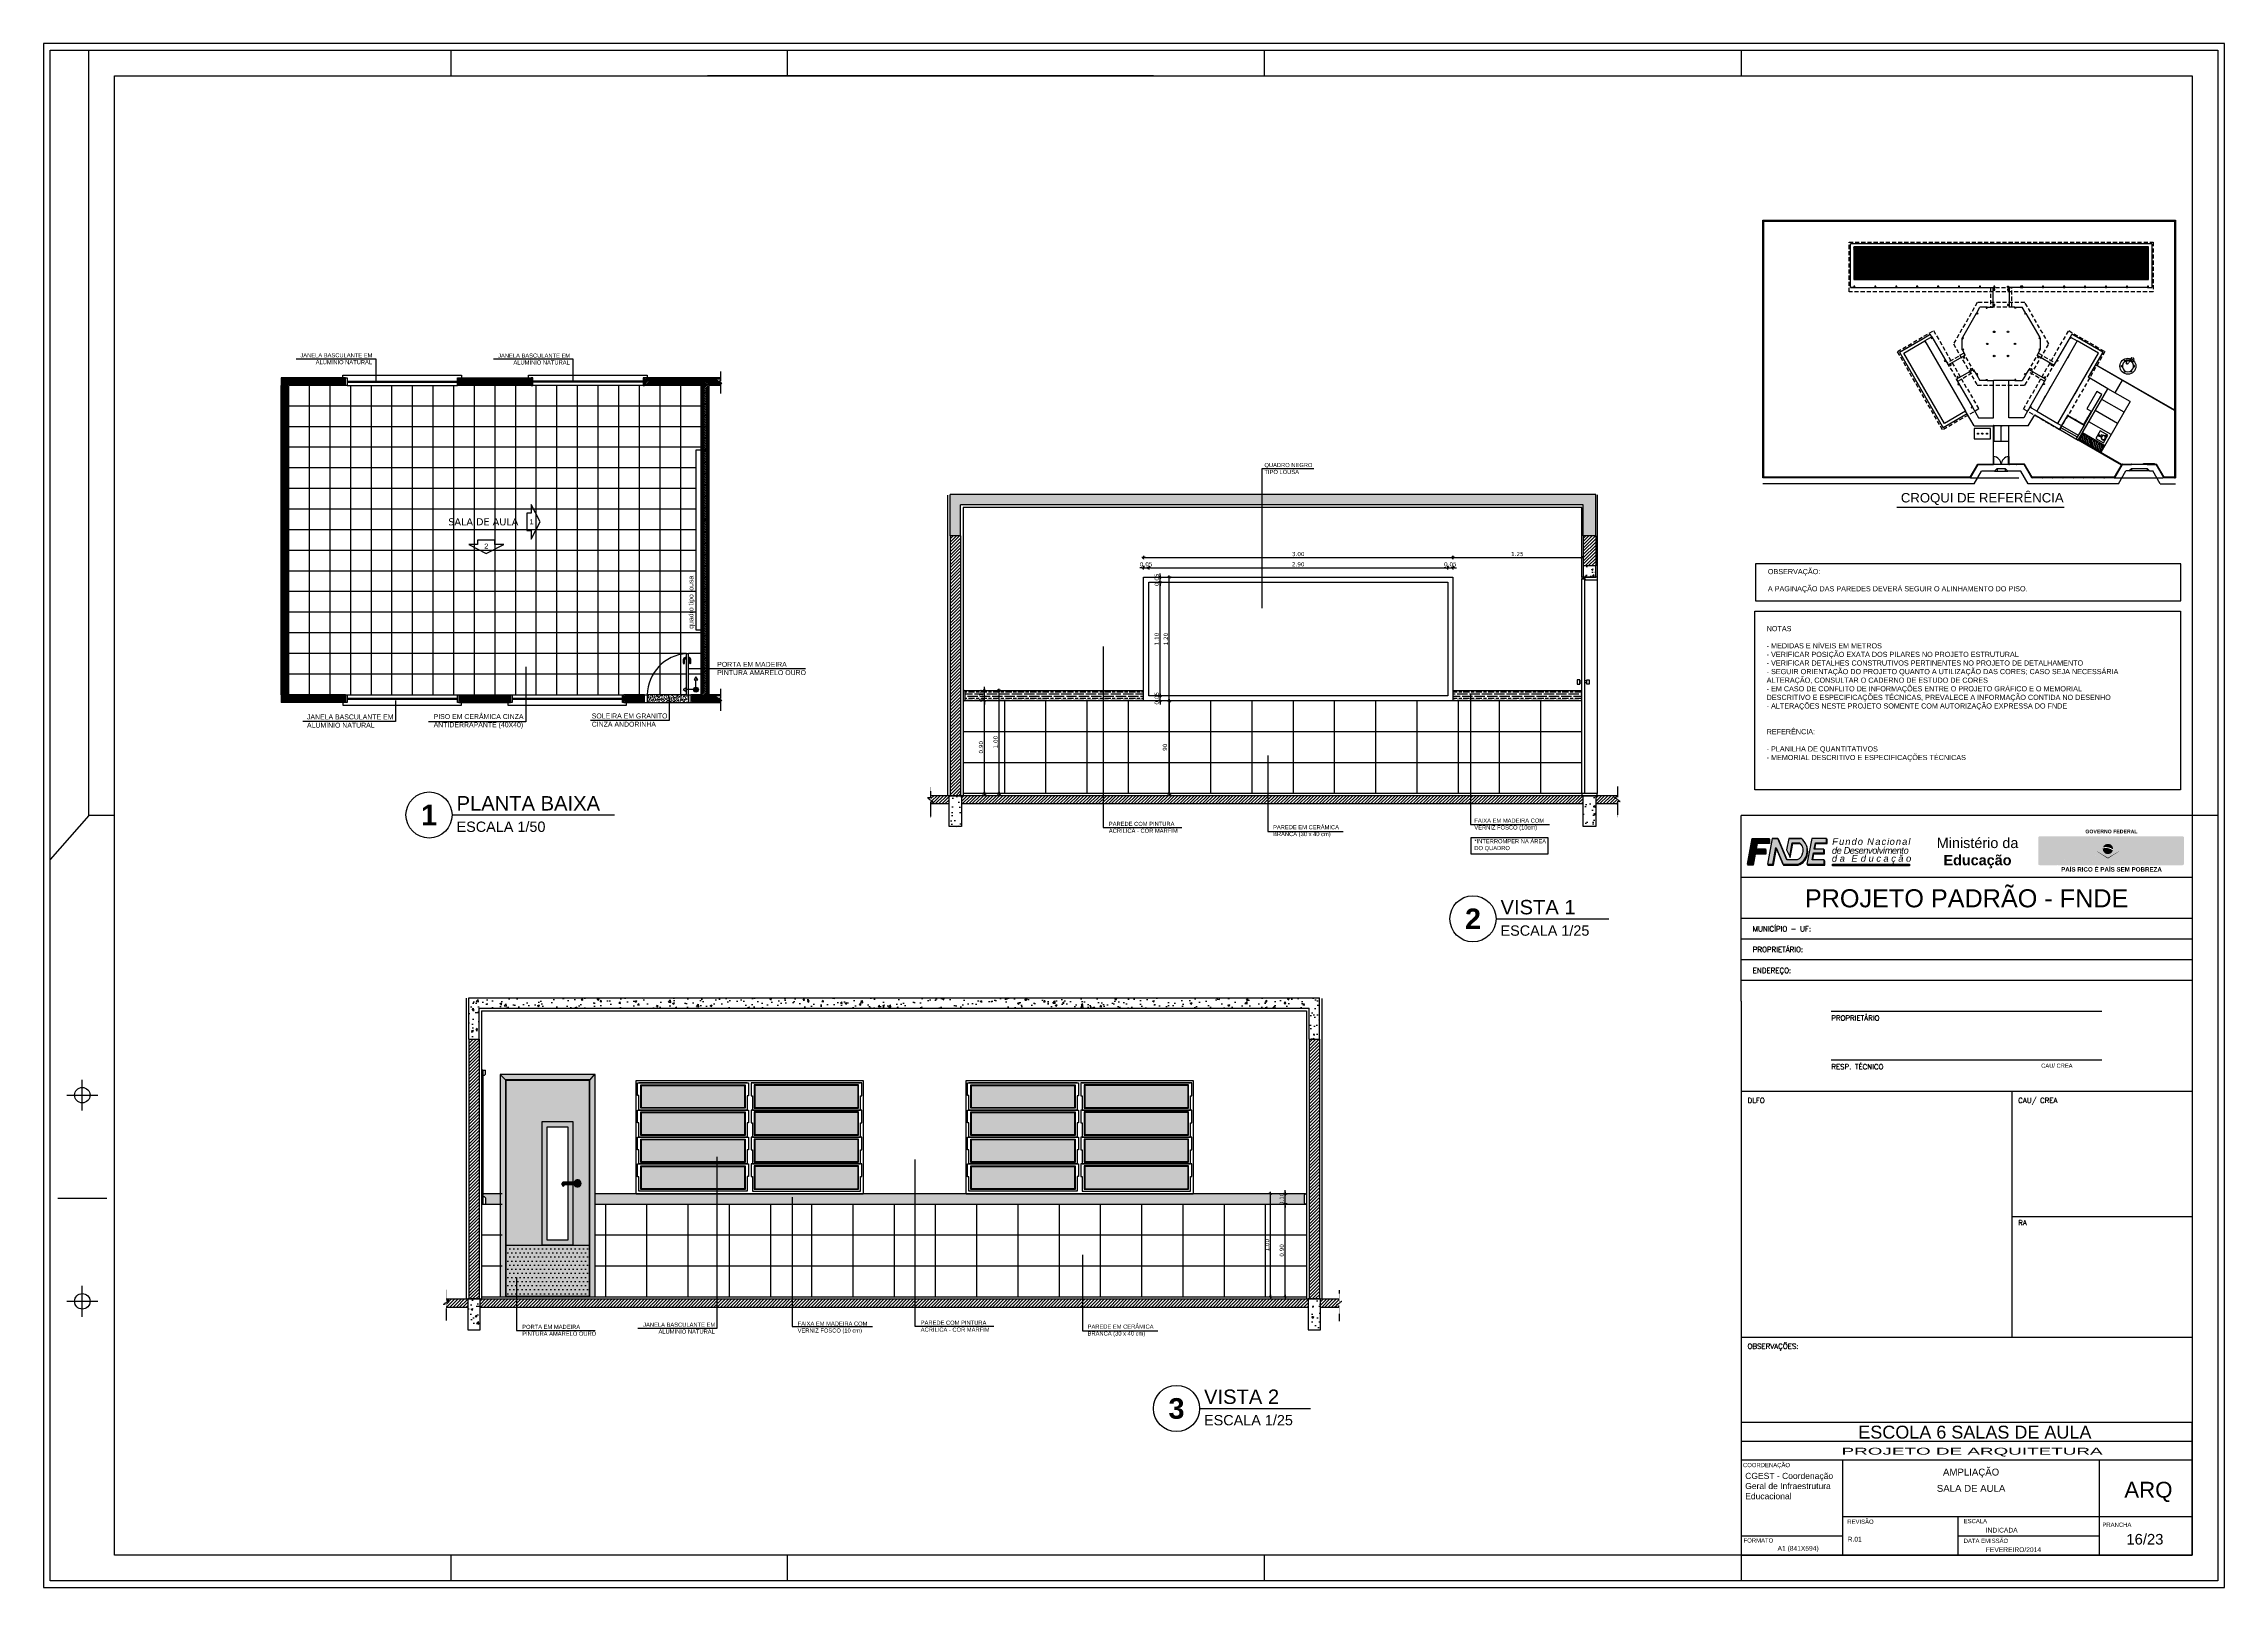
# Paper-space layout '6-ARQ-AMP-PDG0-16_R01' of a CAD drawing. Extents: x 296 to 1142, y -10 to 589.
# The model-space entities are those that its viewports show. They can reach past a viewport. Long polylines and large blocks are cut down to what shows.
import ezdxf
from ezdxf.enums import TextEntityAlignment as Align

# ---------------------------------------------------------------- set-up
doc = ezdxf.new("R2010")
doc.units = 0
for name, pattern in [('HIDDEN', [9.525, 6.35, -3.175]), ('TRACEJADO_G', [0.375, 0.25, -0.125]), ('TRACEJADO_P', [0.1875, 0.125, -0.0625]), ('TRAÇO-2PTOS_P', [0.625, 0.25, -0.125, 0, -0.125, 0, -0.125])]:
    doc.linetypes.add(name, pattern=pattern)
doc.layers.get('0').update_dxf_attribs({"linetype": 'CONTINUOUS'})
doc.layers.get('DEFPOINTS').update_dxf_attribs({"linetype": 'CONTINUOUS'})
for name, color, linetype in [('01', 1, 'CONTINUOUS'), ('0_HATCH', 1, 'CONTINUOUS'), ('10', 10, 'CONTINUOUS'), ('252', 252, 'CONTINUOUS'), ('A-01', 3, 'CONTINUOUS'), ('A-AREAS', 2, 'CONTINUOUS'), ('A-COTAS', 1, 'CONTINUOUS'), ('A-ESQ', 1, 'CONTINUOUS'), ('A-ESQUADRIAS', 2, 'CONTINUOUS'), ('A-FOLHA', 7, 'CONTINUOUS'), ('A-HACHURAPARED', 254, 'CONTINUOUS'), ('A-JANEL', 3, 'CONTINUOUS'), ('A-MURO', 2, 'CONTINUOUS'), ('A-PARED', 5, 'CONTINUOUS'), ('A-PARED-PISOS', 2, 'CONTINUOUS'), ('A-PAREDE', 5, 'CONTINUOUS'), ('A-PISOS', 2, 'CONTINUOUS'), ('A-PISOS-CTEL', 2, 'TRACEJADO_G'), ('A-PISOS-NIVEL', 1, 'CONTINUOUS'), ('A-PORTA', 3, 'CONTINUOUS'), ('A-PROJCOBERTURA', 7, 'HIDDEN'), ('A-SIMBO', 2, 'CONTINUOUS'), ('A-SOLEIRA', 1, 'CONTINUOUS'), ('AR-ALV', 5, 'CONTINUOUS'), ('AR-ESQ', 2, 'CONTINUOUS'), ('AR-ID-PIS', 1, 'CONTINUOUS'), ('AR-MP-ESQ', 151, 'CONTINUOUS'), ('AR-PIS', 1, 'CONTINUOUS'), ('AR-PRJ-COB', 2, 'HIDDEN'), ('AR-TXT', 1, 'CONTINUOUS'), ('ARQ-ALV-CORTE', 3, 'CONTINUOUS'), ('ARQ-ALV-VISTA1', 2, 'CONTINUOUS'), ('ARQ-ALV-VISTA2', 2, 'CONTINUOUS'), ('ARQ-COB-PROJ', 8, 'TRAÇO-2PTOS_P'), ('ARQ-CTA-1_025', 1, 'CONTINUOUS'), ('ARQ-EQP-VISTA', 1, 'CONTINUOUS'), ('ARQ-HTC', 9, 'CONTINUOUS'), ('ARQ-PIS-VISTA', 8, 'CONTINUOUS'), ('ARQ-SMB-1_025', 1, 'CONTINUOUS'), ('ARQ-TXT-1_025', 2, 'CONTINUOUS'), ('ARQ-TXT-1_050', 2, 'CONTINUOUS'), ('ARQ-TXT-1_075', 2, 'CONTINUOUS'), ('ARQ_CORTE1', 3, 'CONTINUOUS'), ('BL-CRM-03', 6, 'CONTINUOUS'), ('BL-PRA-01', 1, 'CONTINUOUS'), ('cor', 7, 'CONTINUOUS'), ('EST-MET-CORTE', 5, 'CONTINUOUS'), ('Layout', 1, 'CONTINUOUS'), ('PORTAL_VTA_DIST', 2, 'CONTINUOUS'), ('PORTAL_VTA_PROX', 1, 'CONTINUOUS'), ('PRA', 1, 'CONTINUOUS'), ('PRES-AZUL', 164, 'CONTINUOUS'), ('PRES-LAYOUT', 10, 'TRAÇO-2PTOS_P')]:
    doc.layers.add(name, color=color, linetype=linetype)
doc.layers.add('VP', color=9, linetype='CONTINUOUS', plot=False)
doc.layers.get('VP').off()
doc.styles.add('50', font='arial.ttf', dxfattribs={"height": 0.08})
doc.styles.add('A16', font='arial.ttf', dxfattribs={"height": 0.16})
doc.styles.add('A20', font='arial.ttf', dxfattribs={"height": 0.2})
doc.styles.add('A26', font='arial.ttf', dxfattribs={"height": 0.26})
doc.styles.add('A36', font='arial.ttf', dxfattribs={"height": 0.36})
doc.styles.add('A40', font='arial.ttf', dxfattribs={"width": 1.1, "height": 0.4})
doc.styles.add('A60', font='arial.ttf', dxfattribs={"height": 0.6})
doc.styles.add('CastleT', font='')
doc.styles.add('ESC-50-A20', font='arial.ttf', dxfattribs={"height": 0.1})
doc.styles.add('FNDE', font='arial.ttf', dxfattribs={"height": 4.5})
doc.styles.add('FNDE Texto Cota 0025', font='verdana.ttf', dxfattribs={"height": 0.04})
doc.styles.add('R80', font='SIMPLEX.SHX', dxfattribs={"height": 0.2})
doc.styles.get("Standard").update_dxf_attribs({"font": 'ARIALUNI.TTF'})
doc.styles.add('TAG ESCALA', font='arial.ttf', dxfattribs={"height": 2.5})
doc.styles.add('TAG NUMERO', font='arialbd.ttf', dxfattribs={"height": 5})
doc.styles.add('TAG TITULO', font='arial.ttf', dxfattribs={"height": 3.5})
doc.styles.get('CastleT').set_extended_font_data('CastleT')
doc.dimstyles.new('FNDE 1-0025', dxfattribs={"dimscale": 5, "dimtxt": 0.04, "dimasz": 0.0035, "dimexe": 0.15, "dimexo": 0.15, "dimgap": 0.0025, "dimtad": 1, "dimzin": 1, "dimdsep": 46, "dimtxsty": 'FNDE Texto Cota 0025', "dimblk": 'tic', "dimcen": 0.015, "dimdle": 0.15, "dimse1": 1, "dimse2": 1, "dimclrd": 251, "dimclre": 251, "dimclrt": 256, "dimaunit": 1, "dimadec": 3, "dimazin": 0, "dimtfac": 1, "dimtix": 1, "dimtmove": 2, "dimatfit": 3, "dimfxl": 0.15, "dimtvp": 1, "dimtolj": 1, "dimtzin": 0, "dimarcsym": 0})
pattern_1 = [(45, (28.941976, 10.01838), (-0.0157154482, 0.0157154482), [])]
pattern_2 = [(45, (18.638941, 9.055607), (-0.0157154482, 0.0157154482), [])]
pattern_3 = [(180, (16.88899, 9.055607), (7e-18, 0.06), [0.1, -0.02]), (180, (16.90899, 9.075607), (7e-18, 0.06), [0.06, -0.015, 0.03, -0.015]), (180, (16.93899, 9.095607), (7e-18, 0.06), [0.1, -0.02])]
pattern_4 = [(45, (38.82633, 1.383743), (-0.0157154482, 0.0157154482), [])]
pattern_5 = [(45, (28.941976, 1.383743), (-0.0157154482, 0.0157154482), [])]
pattern_6 = [(0, (28.941976, 9.055607), (0.01984375, 0.0396875), [0, -0.0396875])]
pattern_7 = [(50, (28.94198, 1.38374), (0.18218467, -0.01593909), [0.01905, -0.20955]), (355, (28.94198, 1.38374), (-0.03524342, 0.19105685), [0.01524, -0.16764058]), (100.45144, (28.95716, 1.38242), (0.14694125, 0.17511775), [0.01619, -0.17809024]), (46.1842, (28.94198, 1.43454), (0.27107904, -0.04204233), [0.028575, -0.314325]), (96.63556, (28.96457, 1.43104), (0.23740413, 0.24742612), [0.02428502, -0.2671356]), (351.18415, (28.94198, 1.43454), (0.23740413, 0.24742612), [0.02285997, -0.25145973]), (21, (28.96738, 1.42184), (0.15161439, -0.1022652), [0.01905, -0.20955]), (326, (28.96738, 1.42184), (0.06180203, 0.18418797), [0.01524, -0.16764]), (71.45144, (28.98001, 1.41332), (0.21341642, 0.08192277), [0.01619, -0.17808994]), (37.5, (28.941976, 1.383743), (0.003088603, 0.08455504), [0, -0.165608, 0, -0.17018, 0, -0.168275]), (7.5, (28.94198, 1.38374), (0.066819663, 0.100180575), [0, -0.097028, 0, -0.161798, 0, -0.064135]), (327.5, (28.885334, 1.383743), (0.135590595, -0.005728744), [0, -0.0635, 0, -0.19812, 0, -0.26289]), (317.5, (28.85993, 1.38374), (0.14812918, 0.02542649), [0, -0.08255, 0, -0.131572, 0, -0.18669])]
pattern_8 = [(50, (18.63894, 9.0556), (0.18218467, -0.01593909), [0.01905, -0.20955]), (355, (18.63894, 9.0556), (-0.03524342, 0.19105685), [0.01524, -0.16764058]), (100.45144, (18.65412, 9.05428), (0.14694125, 0.17511775), [0.01619, -0.17809024]), (46.1842, (18.63894, 9.1064), (0.27107904, -0.04204233), [0.028575, -0.314325]), (96.63556, (18.66153, 9.1029), (0.23740413, 0.24742612), [0.02428502, -0.2671356]), (351.18415, (18.63894, 9.1064), (0.23740413, 0.24742612), [0.02285997, -0.25145973]), (21, (18.66434, 9.0937), (0.15161439, -0.1022652), [0.01905, -0.20955]), (326, (18.66434, 9.0937), (0.06180203, 0.18418797), [0.01524, -0.16764]), (71.45144, (18.67698, 9.08518), (0.21341642, 0.08192277), [0.01619, -0.17808994]), (37.5, (18.63894, 9.05561), (0.003088603, 0.08455504), [0, -0.165608, 0, -0.17018, 0, -0.168275]), (7.5, (18.63894, 9.05561), (0.066819663, 0.100180575), [0, -0.097028, 0, -0.161798, 0, -0.064135]), (327.5, (18.5823, 9.05561), (0.135590595, -0.005728744), [0, -0.0635, 0, -0.19812, 0, -0.26289]), (317.5, (18.5569, 9.05561), (0.14812918, 0.02542649), [0, -0.08255, 0, -0.131572, 0, -0.18669])]
pattern_9 = [(50, (28.94198, 9.0556), (0.18218467, -0.01593909), [0.01905, -0.20955]), (355, (28.94198, 9.0556), (-0.03524342, 0.19105685), [0.01524, -0.16764058]), (100.45144, (28.95716, 9.05428), (0.14694125, 0.17511775), [0.01619, -0.17809024]), (46.1842, (28.94198, 9.1064), (0.27107904, -0.04204233), [0.028575, -0.314325]), (96.63556, (28.96457, 9.1029), (0.23740413, 0.24742612), [0.02428502, -0.2671356]), (351.18415, (28.94198, 9.1064), (0.23740413, 0.24742612), [0.02285997, -0.25145973]), (21, (28.96738, 9.0937), (0.15161439, -0.1022652), [0.01905, -0.20955]), (326, (28.96738, 9.0937), (0.06180203, 0.18418797), [0.01524, -0.16764]), (71.45144, (28.98001, 9.08518), (0.21341642, 0.08192277), [0.01619, -0.17808994]), (37.5, (28.941976, 9.05561), (0.003088603, 0.08455504), [0, -0.165608, 0, -0.17018, 0, -0.168275]), (7.5, (28.94198, 9.05561), (0.066819663, 0.100180575), [0, -0.097028, 0, -0.161798, 0, -0.064135]), (327.5, (28.885334, 9.05561), (0.135590595, -0.005728744), [0, -0.0635, 0, -0.19812, 0, -0.26289]), (317.5, (28.85993, 9.05561), (0.14812918, 0.02542649), [0, -0.08255, 0, -0.131572, 0, -0.18669])]

# ---------------------------------------------------------------- blocks, each defined once
blk = doc.blocks.new('A1')
at = {"color": 7}
for p, q in [((-0.816, 0.287), (-0.816, 0.584)), ((-0.816, 0.287), (-0.831, 0.26987)), ((-0.8245, 0.1785), (-0.8125, 0.1785)), ((-0.8185, 0.1725), (-0.8185, 0.1845)), ((-0.828, 0.1385), (-0.809, 0.1385)), ((-0.8185, 0.0925), (-0.8185, 0.1045)), ((-0.8245, 0.0985), (-0.8125, 0.0985))]:
    blk.add_line(p, q, dxfattribs=at)
at = {"color": 6}
for p, q in [((-0.6755, 0.584), (-0.6755, 0.574)), ((-0.545, 0.584), (-0.545, 0.574)), ((-0.36, 0.584), (-0.36, 0.574)), ((-0.175, 0.584), (-0.175, 0.574)), ((-0.806, 0.287), (-0.816, 0.287)), ((0.01, 0.287), (0, 0.287)), ((-0.6755, 0), (-0.6755, -0.01)), ((-0.545, 0), (-0.545, -0.01)), ((-0.36, 0), (-0.36, -0.01)), ((-0.175, 0), (-0.175, -0.01))]:
    blk.add_line(p, q, dxfattribs=at)
at = {"color": 8}
blk.add_lwpolyline([(-0.8335, -0.0125), (0.0125, -0.0125), (0.0125, 0.5865), (-0.8335, 0.5865)], close=True, dxfattribs=at)
blk.add_lwpolyline([(-0.831, -0.01), (-0.831, 0.584), (0.01, 0.584), (0.01, -0.01)], close=True)
at = {"color": 6}
blk.add_lwpolyline([(-0.806, 0.574), (0, 0.574), (0, 0), (-0.806, 0)], close=True, dxfattribs=at)
at = {"color": 7}
for centre in [(-0.8185, 0.1785), (-0.8185, 0.0985)]:
    blk.add_circle(centre, 0.003, dxfattribs=at)
blk = doc.blocks.new('TituloDesenho')
at = {"color": 251}
blk.add_circle((0, 0), 0.5, dxfattribs=at)
at = {"style": 'CastleT'}
for tag, p in [('TÍTULO', (0.596, 0.097)), ('ESCALA', (0.596, -0.365))]:
    blk.add_attdef(tag, p, '', height=0.3, dxfattribs=at)
blk.add_attdef('N', text='', height=0.425, dxfattribs=at).set_placement((0, 0), align=Align.MIDDLE_CENTER)
blk = doc.blocks.new('FNDE')
blk.add_hatch(color=30).paths.add_polyline_path([(32.94, 0.01), (32.94, -0.57), (62.84, -0.57), (62.84, 0.01)])
at = {"layer": 'BL-CRM-03'}
blk.add_hatch(color=170, dxfattribs=at).paths.add_polyline_path([(3.19, 5.92), (3.63, 8.34), (8.4, 8.34), (8.4, 10.02), (1.85, 10.02), (0, 0), (2.1, 0), (2.88, 4.23), (6.97, 4.23), (6.97, 5.92)])
h = blk.add_hatch(color=170, dxfattribs=at)
h.paths.add_polyline_path([(1.85, 10.02), (0, 0), (2.1, 0), (2.88, 4.23), (6.97, 4.23), (6.97, 5.92), (3.19, 5.92), (3.63, 8.34), (8.4, 8.34), (8.4, 10.02)], flags=17)
h.paths.add_polyline_path([(1.85, 10.02), (0, 0)], flags=0)
h.paths.add_polyline_path([(0, 0), (1.85, 10.02), (8.4, 10.02), (8.4, 8.34), (3.63, 8.34), (3.19, 5.92), (6.97, 5.92), (6.97, 4.23), (2.88, 4.23), (2.1, 0)], flags=17)
h = blk.add_hatch(color=170, dxfattribs=at)
h.paths.add_polyline_path([(1.85, 10.02), (0, 0), (2.1, 0), (2.88, 4.23), (6.97, 4.23), (6.97, 5.92), (3.19, 5.92), (3.63, 8.34), (8.4, 8.34), (8.4, 10.02)], flags=17)
h.paths.add_polyline_path([(1.85, 10.02), (0, 0)], flags=0)
h.paths.add_polyline_path([(0, 0), (1.85, 10.02), (8.4, 10.02), (8.4, 8.34), (3.63, 8.34), (3.19, 5.92), (6.97, 5.92), (6.97, 4.23), (2.88, 4.23), (2.1, 0)], flags=17)
h = blk.add_hatch(color=170, dxfattribs=at)
h.paths.add_polyline_path([(1.85, 10.02), (0, 0), (2.1, 0), (2.88, 4.23), (6.97, 4.23), (6.97, 5.92), (3.19, 5.92), (3.63, 8.34), (8.4, 8.34), (8.4, 10.02)], flags=17)
h.paths.add_polyline_path([(1.85, 10.02), (0, 0)], flags=0)
h.paths.add_polyline_path([(0, 0), (1.85, 10.02), (8.4, 10.02), (8.4, 8.34), (3.63, 8.34), (3.19, 5.92), (6.97, 5.92), (6.97, 4.23), (2.88, 4.23), (2.1, 0)], flags=17)
h = blk.add_hatch(color=170, dxfattribs=at)
h.paths.add_polyline_path([(1.85, 10.02), (0, 0), (2.1, 0), (2.88, 4.23), (6.97, 4.23), (6.97, 5.92), (3.19, 5.92), (3.63, 8.34), (8.4, 8.34), (8.4, 10.02)], flags=17)
h.paths.add_polyline_path([(1.85, 10.02), (0, 0)], flags=0)
h.paths.add_polyline_path([(0, 0), (1.85, 10.02), (8.4, 10.02), (8.4, 8.34), (3.63, 8.34), (3.19, 5.92), (6.97, 5.92), (6.97, 4.23), (2.88, 4.23), (2.1, 0)], flags=17)
h = blk.add_hatch(color=7, dxfattribs=at)
h.paths.add_polyline_path([(8.58, 7.99), (8.58, 9.68), (8.4, 9.68), (8.4, 8.34), (3.63, 8.34), (3.19, 5.92), (3.43, 5.92), (3.81, 7.99)])
h.paths.add_polyline_path([(2.88, 4.23), (2.1, 0), (0.24, 0), (0.18, -0.35), (2.28, -0.35), (3.06, 3.89), (7.15, 3.89), (7.15, 5.57), (6.97, 5.57), (6.97, 4.23)])
h = blk.add_hatch(color=170, dxfattribs=at)
h.paths.add_polyline_path([(11.84, 10.02), (9.64, 10.02), (7.79, 0), (9.89, 0), (11.08, 6.48), (11.25, 6.08), (11.26, 6.13), (13.83, 0), (19.53, 0, 0.279763), (23.06, 4.02, 0.314697), (20.79, 10.02), (16.02, 10.02), (15.21, 5.65), (16.43, 2.97), (17.42, 8.34), (20.21, 8.34, -0.285658), (21.4, 4.38, -0.266372), (19.24, 1.69), (15.32, 1.69)])
h.paths.add_polyline_path([(23.09, 0), (29.79, 0), (29.79, 1.69), (25.12, 1.69), (25.63, 4.43), (29.67, 4.43), (29.67, 5.9), (25.9, 5.9), (26.35, 8.34), (30.72, 8.34), (30.72, 10.02), (24.94, 10.02)])
h = blk.add_hatch(color=7, dxfattribs=at)
h.paths.add_polyline_path([(30.9, 7.99), (30.9, 9.68), (30.72, 9.68), (30.72, 8.34), (26.35, 8.34), (25.9, 5.9), (26.14, 5.9), (26.53, 7.99)])
h.paths.add_polyline_path([(29.85, 4.09), (29.85, 5.55), (29.67, 5.55), (29.67, 4.43), (25.63, 4.43), (25.12, 1.69), (25.36, 1.69), (25.81, 4.09)])
h.paths.add_polyline_path([(29.97, -0.35), (29.97, 1.34), (29.79, 1.34), (29.79, 0), (23.34, 0), (23.27, -0.35)])
h = blk.add_hatch(color=7, dxfattribs=at)
h.paths.add_polyline_path([(10.07, -0.35), (11.25, 6.08), (11.08, 6.48), (9.89, 0), (8.03, 0), (7.97, -0.35)])
h.paths.add_polyline_path([(19.7, -0.35, 0.279763), (23.23, 3.68, 0.192498), (22.69, 7.8, -0.174547), (23.06, 4.02, -0.279763), (19.53, 0), (13.83, 0), (13.97, -0.35)])
h.paths.add_polyline_path([(17.6, 7.99), (20.39, 7.99, -0.080504), (21.19, 7.02, 0.105578), (20.21, 8.34), (17.42, 8.34), (16.44, 3), (16.61, 2.63)])
at = {"color": 170}
for p, q in [((9.78, 10.02), (11.84, 10.02)), ((16.02, 10.02), (20.65, 10.02)), ((6.97, 5.92), (6.97, 4.23))]:
    blk.add_line(p, q, dxfattribs=at)
for points in [[(1.85, 10.02), (0, 0), (1.85, 10.02), (8.4, 10.02), (8.4, 8.34), (3.63, 8.34), (3.19, 5.92), (6.97, 5.92), (6.97, 4.23), (2.88, 4.23), (2.1, 0), (0, 0)], [(15.36, 1.69), (12.01, 9.68), (11.98, 9.68)]]:
    blk.add_lwpolyline(points, dxfattribs=at)
at = {"color": 7}
for points in [[(8.4, 9.68), (8.58, 9.68), (8.58, 7.99), (3.81, 7.99), (3.43, 5.92)], [(26.14, 5.9), (26.53, 7.99), (30.9, 7.99), (30.9, 9.68), (30.72, 9.68)], [(6.97, 5.57), (7.15, 5.57), (7.15, 3.89), (3.06, 3.89), (2.28, -0.35), (0.18, -0.35), (0.24, 0)], [(23.34, 0), (23.27, -0.35), (29.97, -0.35), (29.97, 1.34), (29.79, 1.34)], [(25.36, 1.69), (25.81, 4.09), (29.85, 4.09), (29.85, 5.55), (29.67, 5.55)]]:
    blk.add_lwpolyline(points, dxfattribs=at)
at = {"color": 170}
blk.add_lwpolyline([(23.03, 3.94, 0.319097), (20.79, 10.02), (16.02, 10.02), (15.21, 5.65), (16.43, 2.97), (17.42, 8.34), (20.21, 8.34, -0.285658), (21.4, 4.38, -0.266372), (19.24, 1.69), (15.32, 1.69), (11.84, 10.02), (9.64, 10.02), (7.79, 0), (9.89, 0), (11.08, 6.48), (13.79, 0), (19.53, 0, 0.284541), (23.07, 4.11)], format="xyb", dxfattribs=at)
blk.add_lwpolyline([(30.72, 10.02), (24.94, 10.02), (23.09, 0), (29.79, 0), (29.79, 1.69), (25.12, 1.69), (25.63, 4.43), (29.67, 4.43), (29.67, 5.9), (25.9, 5.9), (26.35, 8.34), (30.72, 8.34)], close=True, dxfattribs=at)
at = {"color": 7}
for points in [[(8.03, 0), (7.97, -0.35), (10.07, -0.35), (11.26, 6.13), (13.97, -0.35), (19.7, -0.35, 0.284541), (23.25, 3.77)], [(16.44, 3), (16.61, 2.63), (17.6, 7.99), (20.39, 7.99, -0.080504), (21.19, 7.02)], [(23.21, 3.59, 0.196648), (22.69, 7.8, 0.196648)]]:
    blk.add_lwpolyline(points, format="xyb", dxfattribs=at)
at = {"color": 30}
blk.add_lwpolyline([(32.94, 0.01), (62.84, 0.01), (62.84, -0.57), (32.94, -0.57)], close=True, dxfattribs=at)
at = {"color": 7, "char_height": 2.6, "width": 43.2283, "attachment_point": 1, "style": 'FNDE'}
for s, insert in [('{\\fArial|b0|i1|c238|p34;\\T1.2;Fundo Nacional\\fArial|b0|i0|c238|p34;\\T1; }', (32.88, 10.11)), ('{\\fArial|b0|i1|c0|p34;\\T0.9;de Desenvolvimento}', (32.77, 6.66)), ('{\\fArial|b0|i1|c238|p34;\\T1.5;da Educaçăo\\T1.4; }', (32.77, 3.57))]:
    blk.add_mtext(s, dxfattribs=dict(at, insert=insert))
blk = doc.blocks.new('CARIMBO')
at = {"true_color": 0x124700}
blk.add_hatch(color=88, dxfattribs=at).paths.add_polyline_path([(751.272, 738.356), (751.27, 738.362), (750.845, 738.107), (750.42, 738.362), (750.418, 738.356), (750.845, 738.078)])
at = {"layer": 'cor'}
h = blk.add_hatch(color=88, dxfattribs=at)
h.set_gradient(color1=(18, 71, 0), color2=(43, 173, 0), rotation=45, tint=1)
h.paths.add_polyline_path([(748.961, 738.406, 0.866951), (748.878, 738.938), (748.198, 738.938, 0.414214), (748.14, 738.881), (748.14, 737.878, 0.414214), (748.198, 737.821), (748.885, 737.821, 0.912014)])
h.paths.add_polyline_path([(748.736, 738.099), (748.507, 738.099), (748.507, 738.259), (748.736, 738.259, -1)], flags=16)
h.paths.add_polyline_path([(748.707, 738.499), (748.507, 738.499), (748.507, 738.66), (748.707, 738.66, -1)], flags=16)
at = {"layer": 'cor', "true_color": 0xf7d426}
h = blk.add_hatch(color=40, dxfattribs=at)
h.paths.add_polyline_path([(753.264, 738.199, 0.414214), (753.321, 738.142), (753.741, 738.142, -0.414214), (753.798, 738.084), (753.798, 738.881, 0.414214), (753.741, 738.938), (753.206, 738.938, -0.414214), (753.264, 738.881)])
h.paths.add_polyline_path([(752.897, 738.881, -0.414214), (752.954, 738.938), (752.777, 738.938, -0.414214), (752.834, 738.881), (752.834, 737.878, -0.414214), (752.777, 737.821), (752.954, 737.821, -0.414214), (752.897, 737.878)])
h.paths.add_polyline_path([(750.032, 738.199), (750.23, 737.912), (750.42, 738.362), (750.272, 738.451), (750.52, 738.599), (750.648, 738.903, -0.301755), (750.7, 738.938), (749.8, 738.938, -0.047823), (749.972, 738.916, -0.713696)])
h.paths.add_polyline_path([(749.582, 738.402), (749.766, 738.402, 1), (749.766, 738.631), (749.582, 738.631)])
h.paths.add_polyline_path([(749.906, 737.821, -0.246669), (749.858, 737.846), (749.666, 738.125, 0.736091), (749.582, 738.099), (749.582, 737.878, -0.414214), (749.525, 737.821)])
h.paths.add_polyline_path([(748.736, 738.099, 1), (748.736, 738.259), (748.507, 738.259), (748.507, 738.099)])
h.paths.add_polyline_path([(748.507, 738.66), (748.507, 738.499), (748.707, 738.499, 1), (748.707, 738.66)])
h.paths.add_polyline_path([(750.694, 737.993, 0.301755), (750.641, 737.958), (750.598, 737.856, -0.301755), (750.546, 737.821), (751.144, 737.821, -0.301755), (751.091, 737.856), (751.048, 737.958, 0.301755), (750.995, 737.993)])
h.paths.add_polyline_path([(749.262, 738.938), (748.878, 738.938, -0.866951), (748.961, 738.406, -0.878048), (748.907, 737.821), (749.262, 737.821, -0.414214), (749.204, 737.878), (749.204, 738.881, -0.414214)])
at = {"layer": 'cor'}
h = blk.add_hatch(color=88, dxfattribs=at)
h.set_gradient(color1=(18, 71, 0), color2=(43, 173, 0), rotation=45, tint=1)
h.paths.add_polyline_path([(749.204, 737.878, 0.414214), (749.262, 737.821), (749.525, 737.821, 0.414214), (749.582, 737.878), (749.582, 738.099, -0.736091), (749.666, 738.125), (749.858, 737.846, 0.246669), (749.906, 737.821), (750.235, 737.821, -0.536387), (750.209, 737.861), (750.23, 737.912), (750.032, 738.199, 0.713696), (749.972, 738.916, 0.062724), (749.746, 738.938), (749.262, 738.938, 0.414214), (749.204, 738.881)])
h.paths.add_polyline_path([(749.582, 738.402), (749.582, 738.631), (749.766, 738.631, -1), (749.766, 738.402)], flags=16)
h = blk.add_hatch(color=88, dxfattribs=at)
h.set_gradient(color1=(18, 71, 0), color2=(43, 173, 0), rotation=45, tint=1)
h.paths.add_polyline_path([(750.641, 737.958, -0.301755), (750.694, 737.993), (750.995, 737.993, -0.301755), (751.048, 737.958), (751.091, 737.856, 0.301755), (751.144, 737.821), (751.454, 737.821, 0.536387), (751.481, 737.861), (751.27, 738.362), (750.845, 738.107), (750.42, 738.362), (750.209, 737.861, 0.536387), (750.235, 737.821), (750.546, 737.821, 0.301755), (750.598, 737.856)])
h.paths.add_polyline_path([(751.17, 738.599), (751.042, 738.903, 0.301755), (750.989, 738.938), (750.7, 738.938, 0.301755), (750.648, 738.903), (750.52, 738.599), (750.845, 738.794)])
h = blk.add_hatch(color=40, dxfattribs=at)
h.set_gradient(color1=(243, 175, 18), color2=(255, 127, 0), rotation=270, tint=1, name='HEMISPHERICAL')
h.paths.add_polyline_path([(751.418, 738.451), (750.845, 738.794), (750.272, 738.451), (750.845, 738.107)])
h.paths.add_polyline_path([(750.644, 738.451, -1), (751.045, 738.451, -1)], flags=16)
h = blk.add_hatch(color=171, dxfattribs=at)
h.set_gradient(color1=(102, 140, 255), color2=(10, 65, 153), rotation=270, tint=1, name='HEMISPHERICAL')
h.paths.add_polyline_path([(750.654, 738.512, -0.20647), (751.045, 738.434, 0.021018), (751.045, 738.451, 0.855475)])
h.paths.add_polyline_path([(751.038, 738.396, 0.224005), (750.646, 738.475, 0.030255), (750.644, 738.451, 0.871589)])
at = {"layer": 'cor', "true_color": 0xf4df43}
h = blk.add_hatch(color=53, dxfattribs=at)
edge = h.paths.add_edge_path()
edge.add_spline(control_points=[(751.598, 738.198), (751.619, 738.183), (751.693, 738.133), (751.828, 738.099), (751.957, 738.09), (752.039, 738.108), (752.052, 738.16), (752.009, 738.192), (751.931, 738.215), (751.785, 738.238), (751.603, 738.29), (751.445, 738.41), (751.417, 738.558), (751.427, 738.69), (751.487, 738.813), (751.584, 738.888), (751.642, 738.919), (751.72, 738.938)], knot_values=[0.065919, 0.065919, 0.065919, 0.065919, 0.132216, 0.300366, 0.426053, 0.481008, 0.522695, 0.580041, 0.634819, 0.765803, 0.969397, 1.125194, 1.241711, 1.336641, 1.472206, 1.56492, 1.65521, 1.65521, 1.65521, 1.65521], degree=3, periodic=0)
edge.add_line((751.72, 738.938), (750.989, 738.938))
edge.add_arc((750.989, 738.881), 0.0573, 22.83419, 90, ccw=False)
edge.add_line((751.042, 738.903), (751.17, 738.599))
edge.add_line((751.17, 738.599), (751.418, 738.451))
edge.add_line((751.418, 738.451), (751.27, 738.362))
edge.add_line((751.27, 738.362), (751.404, 738.042))
edge.add_line((751.404, 738.042), (751.52, 738.187))
edge.add_arc((751.565, 738.152), 0.0566, 53.72097, 142.03639, ccw=False)
edge = h.paths.add_edge_path()
edge.add_arc((752.525, 738.881), 0.0573, 90, 180, ccw=False)
edge.add_line((752.525, 738.938), (752.114, 738.938))
edge.add_arc((751.993, 738.308), 0.642, 51.05193, 79.14434, ccw=False)
edge.add_line((752.397, 738.807), (752.246, 738.597))
edge.add_arc((752.2, 738.631), 0.0573, 236.57868, 324.34013, ccw=False)
edge.add_spline(control_points=[(752.168, 738.583), (752.133, 738.606), (752.038, 738.649), (751.912, 738.667), (751.79, 738.658), (751.804, 738.581), (751.924, 738.541), (752.119, 738.514), (752.373, 738.416), (752.445, 738.175), (752.378, 737.949), (752.255, 737.865), (752.117, 737.821)], knot_values=[0.044554, 0.044554, 0.044554, 0.044554, 0.150842, 0.328725, 0.389861, 0.448625, 0.477745, 0.709396, 0.965606, 1.159666, 1.316654, 1.549437, 1.549437, 1.549437, 1.549437], degree=3, periodic=0)
edge.add_line((752.117, 737.821), (752.525, 737.821))
edge.add_arc((752.525, 737.878), 0.0573, 180, 270, ccw=False)
edge.add_line((752.467, 737.878), (752.467, 738.881))
edge = h.paths.add_edge_path()
edge.add_spline(control_points=[(751.738, 737.821), (751.655, 737.834), (751.568, 737.86), (751.491, 737.898), (751.456, 737.92)], knot_values=[0.075756, 0.075756, 0.075756, 0.075756, 0.2593, 0.320309, 0.320309, 0.320309, 0.320309], degree=3, periodic=0)
edge.add_line((751.456, 737.92), (751.481, 737.861))
edge.add_arc((751.454, 737.849), 0.0286, -90, 22.83419, ccw=False)
edge.add_line((751.454, 737.821), (751.738, 737.821))
at = {"layer": 'cor'}
h = blk.add_hatch(color=88, dxfattribs=at)
h.set_gradient(color1=(18, 71, 0), color2=(43, 173, 0), rotation=45, tint=1)
edge = h.paths.add_edge_path()
edge.add_spline(control_points=[(752.117, 737.821), (752.255, 737.865), (752.378, 737.949), (752.445, 738.175), (752.373, 738.416), (752.119, 738.514), (751.924, 738.541), (751.804, 738.581), (751.79, 738.658), (751.912, 738.667), (752.038, 738.649), (752.133, 738.606), (752.168, 738.583)], knot_values=[0.044554, 0.044554, 0.044554, 0.044554, 0.277337, 0.434326, 0.628385, 0.884595, 1.116246, 1.145366, 1.20413, 1.265267, 1.443149, 1.549437, 1.549437, 1.549437, 1.549437], degree=3, periodic=0)
edge.add_arc((752.2, 738.631), 0.0573, 236.57868, 324.34013)
edge.add_line((752.246, 738.597), (752.397, 738.807))
edge.add_arc((751.993, 738.308), 0.642, 51.05193, 79.14434)
edge.add_line((752.114, 738.938), (751.72, 738.938))
edge.add_spline(control_points=[(751.72, 738.938), (751.642, 738.919), (751.584, 738.888), (751.487, 738.813), (751.427, 738.69), (751.417, 738.558), (751.445, 738.41), (751.603, 738.29), (751.785, 738.238), (751.931, 738.215), (752.009, 738.192), (752.052, 738.16), (752.039, 738.108), (751.957, 738.09), (751.828, 738.099), (751.693, 738.133), (751.619, 738.183), (751.598, 738.198)], knot_values=[0.065919, 0.065919, 0.065919, 0.065919, 0.15621, 0.248924, 0.384488, 0.479419, 0.595936, 0.751732, 0.955327, 1.08631, 1.141089, 1.198434, 1.240121, 1.295076, 1.420763, 1.588913, 1.65521, 1.65521, 1.65521, 1.65521], degree=3, periodic=0)
edge.add_arc((751.565, 738.152), 0.0566, 53.72097, 142.03639)
edge.add_line((751.52, 738.187), (751.404, 738.042))
edge.add_line((751.404, 738.042), (751.456, 737.92))
edge.add_spline(control_points=[(751.456, 737.92), (751.491, 737.898), (751.568, 737.86), (751.655, 737.834), (751.738, 737.821)], knot_values=[0.075756, 0.075756, 0.075756, 0.075756, 0.136765, 0.320309, 0.320309, 0.320309, 0.320309], degree=3, periodic=0)
edge.add_line((751.738, 737.821), (752.117, 737.821))
h = blk.add_hatch(color=88, dxfattribs=at)
h.set_gradient(color1=(18, 71, 0), color2=(43, 173, 0), rotation=45, tint=1)
h.paths.add_polyline_path([(752.834, 738.881, 0.414214), (752.777, 738.938), (752.525, 738.938, 0.414214), (752.467, 738.881), (752.467, 737.878, 0.414214), (752.525, 737.821), (752.777, 737.821, 0.414214), (752.834, 737.878)])
h = blk.add_hatch(color=88, dxfattribs=at)
h.set_gradient(color1=(18, 71, 0), color2=(43, 173, 0), rotation=45, tint=1)
h.paths.add_polyline_path([(753.264, 738.881, 0.414214), (753.206, 738.938), (752.954, 738.938, 0.414214), (752.897, 738.881), (752.897, 737.878, 0.414214), (752.954, 737.821), (753.741, 737.821, 0.414214), (753.798, 737.878), (753.798, 738.084, 0.414214), (753.741, 738.142), (753.321, 738.142, -0.414214), (753.264, 738.199)])
at = {"layer": 'PRA', "color": 2}
for p, q in [((754.113, 739.748), (736.613, 739.748)), ((736.613, 732.548), (736.613, 739.748)), ((754.113, 737.348), (736.613, 737.348)), ((754.113, 737.348), (736.613, 737.348)), ((754.113, 735.748), (736.613, 735.748)), ((754.113, 734.948), (736.613, 734.948)), ((754.113, 734.148), (736.613, 734.148)), ((754.113, 733.348), (736.613, 733.348)), ((736.613, 732.548), (736.613, 711.048)), ((750.613, 732.141), (740.113, 732.141)), ((750.613, 730.25), (740.113, 730.25)), ((754.113, 729.045), (736.613, 729.045)), ((747.113, 729.045), (747.113, 719.489)), ((747.113, 724.195), (754.113, 724.195)), ((754.113, 719.489), (736.613, 719.489)), ((736.613, 715.472), (754.113, 715.472)), ((736.613, 714.752), (754.113, 714.752)), ((740.56, 711.048), (740.56, 714.752)), ((750.512, 711.048), (750.512, 714.752)), ((754.113, 712.53), (740.56, 712.53)), ((745.03, 711.048), (745.03, 712.53)), ((740.56, 711.789), (736.613, 711.789)), ((750.512, 711.789), (745.03, 711.789))]:
    blk.add_line(p, q, dxfattribs=at)
at = {"layer": 'PRA', "color": 4}
blk.add_lwpolyline([(736.613, 711.048), (754.113, 711.048), (754.113, 716.192), (736.613, 716.192)], close=True, dxfattribs=at)
at = {"layer": 'PRA', "color": 7, "xscale": 0.1000000000000227, "yscale": 0.1000000000000227, "zscale": 0.1000000000000227}
blk.add_blockref('FNDE', (736.86, 737.857), dxfattribs=at)
at = {"color": 7, "width": 5.57669, "attachment_point": 1, "style": '50'}
for s, insert, char_height in [('\\pi1.7847;{\\fArial|b1|i0|c0|p34;GOVERNO FEDERAL}', (748.186, 739.2), 0.14321), ('\\pi0.84331;{\\fArial|b1|i0|c0|p34;PAÍS RICO É PAÍS SEM POBREZA}', (748.186, 737.744), 0.17185)]:
    blk.add_mtext(s, dxfattribs=dict(at, insert=insert, char_height=char_height))
at = {"layer": 'PRA', "color": 4, "style": 'A36'}
blk.add_text('PROJETO PADRÃO - FNDE', height=0.7, dxfattribs=at).set_placement((745.363, 736.186), align=Align.CENTER)
at = {"layer": 'PRA', "color": 2, "style": 'R80'}
for s, p in [('MUNICÍPIO - UF:', (737.067, 735.349)), ('PROPRIETÁRIO:', (737.067, 734.55)), ('ENDEREÇO:', (737.067, 733.735))]:
    blk.add_text(s, height=0.2, dxfattribs=at).set_placement(p, align=Align.MIDDLE_LEFT)
for s, p in [('PROPRIETÁRIO', (740.113, 731.991)), ('RESP. TÉCNICO', (740.113, 730.1)), ('DLFO', (736.863, 728.795)), ('CAU/ CREA', (747.363, 728.795)), ('OBSERVAÇÕES:', (736.863, 719.253))]:
    blk.add_text(s, height=0.2, dxfattribs=at).set_placement(p, align=Align.TOP_LEFT)
at = {"layer": 'PRA', "color": 3}
blk.add_text('CAU/ CREA ', height=0.16, dxfattribs=at).set_placement((748.256, 729.96))
at = {"layer": 'PRA', "color": 2}
for s, height, style, p in [('RA', 0.2, 'R80', (747.362, 723.847)), ('COORDENAÇÃO', 0.16459, 'A16', (736.686, 714.463)), ('REVISÃO', 0.1646, 'A16', (740.735, 712.265)), ('ESCALA', 0.1646, 'A16', (745.249, 712.289)), ('FORMATO', 0.1646, 'A16', (736.711, 711.538)), ('DATA EMISSÃO', 0.16459, 'A16', (745.249, 711.523)), ('PRANCHA', 0.1646, 'A16', (750.63, 712.146))]:
    blk.add_text(s, height=height, dxfattribs=dict(at, style=style)).set_placement(p)
at = {"layer": 'PRA', "color": 2, "insert": (743.534, 738.885), "char_height": 0.4, "width": 4.44244, "attachment_point": 1, "style": 'FNDE'}
blk.add_mtext('\\pi0.66992;{\\fArial|b0|i0|c238|p34;Ministério} da{\\fArial|b0|i0|c238|p34; \\P\\pi0.93159;\\fArial|b1|i0|c238|p34;Educação}', dxfattribs=at)
at = {"layer": 'PRA', "color": 4, "insert": (740.966, 716.073), "char_height": 0.5, "width": 59.71034, "attachment_point": 1, "style": 'A36'}
blk.add_mtext(' ESCOLA 6 SALAS DE AULA', dxfattribs=at)
at = {"layer": 'PRA', "color": 3, "insert": (736.774, 714.243), "char_height": 0.23622, "width": 36.26422, "attachment_point": 1, "style": 'A20'}
blk.add_mtext('{\\fArial|b0|i0|c238|p34;CGEST - }C{\\fArial|b0|i0|c238|p34;oordenação }\\PG{\\fArial|b0|i0|c238|p34;eral de }I{\\fArial|b0|i0|c238|p34;nfraestrutura} \\PEducacional', dxfattribs=at)
at = {"layer": 'PRA', "color": 3, "style": 'A20'}
for tag, p, height in [('MUNICIPIO', (741.236, 735.253), 0.2), ('ENDEREÇO', (741.236, 733.745), 0.2), ('R-01', (740.748, 711.905), 0.185), ('R-02', (740.748, 711.548), 0.185), ('ESCALA', (746.105, 711.926), 0.185), ('DESENHO', (738.029, 711.221), 0.185), ('R-03', (740.748, 711.207), 0.185), ('DATA', (746.109, 711.169), 0.185)]:
    blk.add_attdef(tag, p, '', height=height, dxfattribs=at)
at = {"layer": 'PRA', "color": 4, "style": 'A26'}
for tag, p in [('DESCRIÇÃO-1', (745.536, 714.272)), ('DESCRIÇÃO-2', (745.536, 713.641)), ('DESCRIÇÃO-3', (745.536, 713.034))]:
    blk.add_attdef(tag, text='', height=0.267, dxfattribs=at).set_placement(p, align=Align.MIDDLE_CENTER)
at = {"layer": 'PRA', "color": 6}
for tag, height, style, p in [('ARQ', 0.617, 'A60', (752.415, 713.587)), ('00/00', 0.411, 'A40', (752.28, 711.667))]:
    blk.add_attdef(tag, text='', height=height, dxfattribs=dict(at, style=style)).set_placement(p, align=Align.MIDDLE_CENTER)
blk = doc.blocks.new('ind-pis')
at = {"layer": 'AR-ID-PIS'}
h = blk.add_hatch(color=252, dxfattribs=at)
h.dxf.hatch_style = 1
edge = h.paths.add_edge_path()
edge.add_arc((0, 0), 0.05, 0, 360)
for q in [(-0.2, 0), (0, -0.2)]:
    blk.add_line((0, 0), q, dxfattribs=at)
for points in [[(-0.2, 0.037), (-0.264, 0), (-0.2, -0.037)], [(-0.037, -0.2), (0, -0.264), (0.037, -0.2)]]:
    blk.add_lwpolyline(points, close=True, dxfattribs=at)
blk.add_circle((0, 0), 0.05, dxfattribs=at)
blk = doc.blocks.new('tic')
at = {"color": 251}
for p, q in [((-1, 0), (1, 0)), ((0, -1), (0, 1))]:
    blk.add_line(p, q, dxfattribs=at)
blk.add_line((-0.6, -0.6), (0.6, 0.6))
blk = doc.blocks.new('*D9')
at = {"layer": 'ARQ-CTA-1_025', "color": 251, "lineweight": -2, "transparency": 16777216}
blk.add_line((78.564, 179.95), (78.564, 180.815), dxfattribs=at)
at = {"layer": 'DEFPOINTS', "color": 0, "transparency": 16777216}
for p in [(78.358, 180.832), (78.564, 180.832), (78.358, 179.932)]:
    blk.add_point(p, dxfattribs=at)
at = {"layer": 'ARQ-CTA-1_025', "color": 251, "lineweight": -2, "transparency": 16777216, "xscale": 0.0175, "yscale": 0.0175, "zscale": 0.0175}
for p, rotation in [((78.564, 180.832), 90), ((78.564, 179.932), 270)]:
    blk.add_blockref('tic', p, dxfattribs=dict(at, rotation=rotation))
at = {"layer": 'ARQ-CTA-1_025', "transparency": 16777216, "insert": (78.531, 180.382), "char_height": 0.04, "attachment_point": 5, "rotation": 90, "style": 'FNDE Texto Cota 0025'}
blk.add_mtext('\\A1;0.90', dxfattribs=at)
blk = doc.blocks.new('*D10')
at = {"layer": 'ARQ-CTA-1_025', "color": 251, "lineweight": -2, "transparency": 16777216}
for p, q in [((78.564, 180.95), (78.564, 180.967)), ((78.564, 180.832), (78.564, 180.932)), ((78.564, 180.815), (78.564, 180.797))]:
    blk.add_line(p, q, dxfattribs=at)
at = {"layer": 'DEFPOINTS', "color": 0, "transparency": 16777216}
for p in [(78.358, 180.932), (78.564, 180.932), (78.358, 180.832)]:
    blk.add_point(p, dxfattribs=at)
at = {"layer": 'ARQ-CTA-1_025', "color": 251, "lineweight": -2, "transparency": 16777216, "xscale": 0.0175, "yscale": 0.0175, "zscale": 0.0175}
for p, rotation in [((78.564, 180.932), 270), ((78.564, 180.832), 90)]:
    blk.add_blockref('tic', p, dxfattribs=dict(at, rotation=rotation))
at = {"layer": 'ARQ-CTA-1_025', "transparency": 16777216, "insert": (78.531, 180.882), "char_height": 0.04, "attachment_point": 5, "rotation": 90, "style": 'FNDE Texto Cota 0025'}
blk.add_mtext('\\A1;0.10', dxfattribs=at)
blk = doc.blocks.new('*D11')
at = {"layer": 'ARQ-CTA-1_025', "color": 251, "lineweight": -2, "transparency": 16777216}
blk.add_line((78.706, 179.95), (78.706, 180.915), dxfattribs=at)
at = {"layer": 'DEFPOINTS', "color": 0, "transparency": 16777216}
for p in [(78.701, 180.932), (78.706, 180.932), (78.701, 179.932)]:
    blk.add_point(p, dxfattribs=at)
at = {"layer": 'ARQ-CTA-1_025', "color": 251, "lineweight": -2, "transparency": 16777216, "xscale": 0.0175, "yscale": 0.0175, "zscale": 0.0175}
for p, rotation in [((78.706, 180.932), 90), ((78.706, 179.932), 270)]:
    blk.add_blockref('tic', p, dxfattribs=dict(at, rotation=rotation))
at = {"layer": 'ARQ-CTA-1_025', "transparency": 16777216, "insert": (78.673, 180.432), "char_height": 0.04, "attachment_point": 5, "rotation": 90, "style": 'FNDE Texto Cota 0025'}
blk.add_mtext('\\A1;1.00', dxfattribs=at)
blk = doc.blocks.new('*D12')
at = {"layer": 'ARQ-CTA-1_025', "color": 251, "lineweight": -2, "transparency": 16777216}
for p, q in [((80.269, 180.9), (80.269, 180.917)), ((80.269, 180.832), (80.269, 180.882)), ((80.269, 180.815), (80.269, 180.797))]:
    blk.add_line(p, q, dxfattribs=at)
at = {"layer": 'DEFPOINTS', "color": 0, "transparency": 16777216}
for p in [(80.158, 180.882), (80.269, 180.882), (80.108, 180.832)]:
    blk.add_point(p, dxfattribs=at)
at = {"layer": 'ARQ-CTA-1_025', "color": 251, "lineweight": -2, "transparency": 16777216, "xscale": 0.0175, "yscale": 0.0175, "zscale": 0.0175}
for p, rotation in [((80.269, 180.882), 270), ((80.269, 180.832), 90)]:
    blk.add_blockref('tic', p, dxfattribs=dict(at, rotation=rotation))
at = {"layer": 'ARQ-CTA-1_025', "transparency": 16777216, "insert": (80.236, 180.857), "char_height": 0.04, "attachment_point": 5, "rotation": 90, "style": 'FNDE Texto Cota 0025'}
blk.add_mtext('\\A1;0.05', dxfattribs=at)
blk = doc.blocks.new('*D13')
at = {"layer": 'ARQ-CTA-1_025', "color": 251, "lineweight": -2, "transparency": 16777216}
blk.add_line((80.269, 180.9), (80.269, 181.965), dxfattribs=at)
at = {"layer": 'DEFPOINTS', "color": 0, "transparency": 16777216}
for p in [(80.158, 181.982), (80.269, 181.982), (80.158, 180.882)]:
    blk.add_point(p, dxfattribs=at)
at = {"layer": 'ARQ-CTA-1_025', "color": 251, "lineweight": -2, "transparency": 16777216, "xscale": 0.0175, "yscale": 0.0175, "zscale": 0.0175}
for p, rotation in [((80.269, 181.982), 90), ((80.269, 180.882), 270)]:
    blk.add_blockref('tic', p, dxfattribs=dict(at, rotation=rotation))
at = {"layer": 'ARQ-CTA-1_025', "transparency": 16777216, "insert": (80.236, 181.432), "char_height": 0.04, "attachment_point": 5, "rotation": 90, "style": 'FNDE Texto Cota 0025'}
blk.add_mtext('\\A1;1.10', dxfattribs=at)
blk = doc.blocks.new('*D14')
at = {"layer": 'ARQ-CTA-1_025', "color": 251, "lineweight": -2, "transparency": 16777216}
for p, q in [((80.269, 182.05), (80.269, 182.067)), ((80.269, 181.982), (80.269, 182.032)), ((80.269, 181.965), (80.269, 181.947))]:
    blk.add_line(p, q, dxfattribs=at)
at = {"layer": 'DEFPOINTS', "color": 0, "transparency": 16777216}
for p in [(80.108, 182.032), (80.158, 181.982), (80.269, 182.032)]:
    blk.add_point(p, dxfattribs=at)
at = {"layer": 'ARQ-CTA-1_025', "color": 251, "lineweight": -2, "transparency": 16777216, "xscale": 0.0175, "yscale": 0.0175, "zscale": 0.0175}
for p, rotation in [((80.269, 182.032), 270), ((80.269, 181.982), 90)]:
    blk.add_blockref('tic', p, dxfattribs=dict(at, rotation=rotation))
at = {"layer": 'ARQ-CTA-1_025', "transparency": 16777216, "insert": (80.236, 182.007), "char_height": 0.04, "attachment_point": 5, "rotation": 90, "style": 'FNDE Texto Cota 0025'}
blk.add_mtext('\\A1;0.05', dxfattribs=at)
blk = doc.blocks.new('*D15')
at = {"layer": 'ARQ-CTA-1_025', "color": 251, "lineweight": -2, "transparency": 16777216}
blk.add_line((80.357, 180.85), (80.357, 182.015), dxfattribs=at)
at = {"layer": 'DEFPOINTS', "color": 0, "transparency": 16777216}
for p in [(80.038, 182.032), (80.357, 182.032), (80.038, 180.832)]:
    blk.add_point(p, dxfattribs=at)
at = {"layer": 'ARQ-CTA-1_025', "color": 251, "lineweight": -2, "transparency": 16777216, "xscale": 0.0175, "yscale": 0.0175, "zscale": 0.0175}
for p, rotation in [((80.357, 182.032), 90), ((80.357, 180.832), 270)]:
    blk.add_blockref('tic', p, dxfattribs=dict(at, rotation=rotation))
at = {"layer": 'ARQ-CTA-1_025', "transparency": 16777216, "insert": (80.324, 181.432), "char_height": 0.04, "attachment_point": 5, "rotation": 90, "style": 'FNDE Texto Cota 0025'}
blk.add_mtext('\\A1;1.20', dxfattribs=at)
blk = doc.blocks.new('*D16')
at = {"layer": 'ARQ-CTA-1_025', "color": 251, "lineweight": -2, "transparency": 16777216}
for p, q in [((80.09, 182.124), (80.073, 182.124)), ((80.108, 182.124), (80.158, 182.124)), ((80.175, 182.124), (80.193, 182.124))]:
    blk.add_line(p, q, dxfattribs=at)
at = {"layer": 'DEFPOINTS', "color": 0, "transparency": 16777216}
for p in [(80.158, 182.124), (80.108, 182.032), (80.158, 181.982)]:
    blk.add_point(p, dxfattribs=at)
at = {"layer": 'ARQ-CTA-1_025', "color": 251, "lineweight": -2, "transparency": 16777216, "xscale": 0.0175, "yscale": 0.0175, "zscale": 0.0175}
blk.add_blockref('tic', (80.108, 182.124), dxfattribs=at)
at = {"layer": 'ARQ-CTA-1_025', "color": 251, "lineweight": -2, "transparency": 16777216, "xscale": 0.0175, "yscale": 0.0175, "zscale": 0.0175, "rotation": 180}
blk.add_blockref('tic', (80.158, 182.124), dxfattribs=at)
at = {"layer": 'ARQ-CTA-1_025', "transparency": 16777216, "insert": (80.133, 182.157), "char_height": 0.04, "attachment_point": 5, "style": 'FNDE Texto Cota 0025'}
blk.add_mtext('\\A1;0.05', dxfattribs=at)
blk = doc.blocks.new('*D17')
at = {"layer": 'ARQ-CTA-1_025', "color": 251, "lineweight": -2, "transparency": 16777216}
blk.add_line((80.175, 182.124), (83.04, 182.124), dxfattribs=at)
at = {"layer": 'DEFPOINTS', "color": 0, "transparency": 16777216}
for p in [(83.058, 182.124), (80.158, 181.982), (83.058, 181.982)]:
    blk.add_point(p, dxfattribs=at)
at = {"layer": 'ARQ-CTA-1_025', "color": 251, "lineweight": -2, "transparency": 16777216, "xscale": 0.0175, "yscale": 0.0175, "zscale": 0.0175, "rotation": 180}
blk.add_blockref('tic', (80.158, 182.124), dxfattribs=at)
at = {"layer": 'ARQ-CTA-1_025', "color": 251, "lineweight": -2, "transparency": 16777216, "xscale": 0.0175, "yscale": 0.0175, "zscale": 0.0175}
blk.add_blockref('tic', (83.058, 182.124), dxfattribs=at)
at = {"layer": 'ARQ-CTA-1_025', "transparency": 16777216, "insert": (81.608, 182.157), "char_height": 0.04, "attachment_point": 5, "style": 'FNDE Texto Cota 0025'}
blk.add_mtext('\\A1;2.90', dxfattribs=at)
blk = doc.blocks.new('*D18')
at = {"layer": 'ARQ-CTA-1_025', "color": 251, "lineweight": -2, "transparency": 16777216}
for p, q in [((83.04, 182.124), (83.023, 182.124)), ((83.058, 182.124), (83.108, 182.124)), ((83.125, 182.124), (83.143, 182.124))]:
    blk.add_line(p, q, dxfattribs=at)
at = {"layer": 'DEFPOINTS', "color": 0, "transparency": 16777216}
for p in [(83.108, 182.124), (83.058, 181.982), (83.108, 182.032)]:
    blk.add_point(p, dxfattribs=at)
at = {"layer": 'ARQ-CTA-1_025', "color": 251, "lineweight": -2, "transparency": 16777216, "xscale": 0.0175, "yscale": 0.0175, "zscale": 0.0175}
blk.add_blockref('tic', (83.058, 182.124), dxfattribs=at)
at = {"layer": 'ARQ-CTA-1_025', "color": 251, "lineweight": -2, "transparency": 16777216, "xscale": 0.0175, "yscale": 0.0175, "zscale": 0.0175, "rotation": 180}
blk.add_blockref('tic', (83.108, 182.124), dxfattribs=at)
at = {"layer": 'ARQ-CTA-1_025', "transparency": 16777216, "insert": (83.083, 182.157), "char_height": 0.04, "attachment_point": 5, "style": 'FNDE Texto Cota 0025'}
blk.add_mtext('\\A1;0.05', dxfattribs=at)
blk = doc.blocks.new('*D19')
at = {"layer": 'ARQ-CTA-1_025', "color": 251, "lineweight": -2, "transparency": 16777216}
blk.add_line((80.125, 182.223), (83.09, 182.223), dxfattribs=at)
at = {"layer": 'DEFPOINTS', "color": 0, "transparency": 16777216}
for p in [(83.108, 182.223), (80.108, 181.972), (83.108, 181.972)]:
    blk.add_point(p, dxfattribs=at)
at = {"layer": 'ARQ-CTA-1_025', "color": 251, "lineweight": -2, "transparency": 16777216, "xscale": 0.0175, "yscale": 0.0175, "zscale": 0.0175, "rotation": 180}
blk.add_blockref('tic', (80.108, 182.223), dxfattribs=at)
at = {"layer": 'ARQ-CTA-1_025', "color": 251, "lineweight": -2, "transparency": 16777216, "xscale": 0.0175, "yscale": 0.0175, "zscale": 0.0175}
blk.add_blockref('tic', (83.108, 182.223), dxfattribs=at)
at = {"layer": 'ARQ-CTA-1_025', "transparency": 16777216, "insert": (81.608, 182.256), "char_height": 0.04, "attachment_point": 5, "style": 'FNDE Texto Cota 0025'}
blk.add_mtext('\\A1;3.00', dxfattribs=at)
blk = doc.blocks.new('*D20')
at = {"layer": 'ARQ-CTA-1_025', "color": 251, "lineweight": -2, "transparency": 16777216}
blk.add_line((83.125, 182.223), (84.34, 182.223), dxfattribs=at)
at = {"layer": 'DEFPOINTS', "color": 0, "transparency": 16777216}
for p in [(84.358, 182.223), (83.108, 181.972), (84.358, 181.972, -2.497)]:
    blk.add_point(p, dxfattribs=at)
at = {"layer": 'ARQ-CTA-1_025', "color": 251, "lineweight": -2, "transparency": 16777216, "xscale": 0.0175, "yscale": 0.0175, "zscale": 0.0175, "rotation": 180}
blk.add_blockref('tic', (83.108, 182.223), dxfattribs=at)
at = {"layer": 'ARQ-CTA-1_025', "color": 251, "lineweight": -2, "transparency": 16777216, "xscale": 0.0175, "yscale": 0.0175, "zscale": 0.0175}
blk.add_blockref('tic', (84.358, 182.223), dxfattribs=at)
at = {"layer": 'ARQ-CTA-1_025', "transparency": 16777216, "insert": (83.733, 182.256), "char_height": 0.04, "attachment_point": 5, "style": 'FNDE Texto Cota 0025'}
blk.add_mtext('\\A1;1.25', dxfattribs=at)
blk = doc.blocks.new('*D21')
at = {"layer": 'ARQ-CTA-1_025', "color": 251, "lineweight": -2, "transparency": 16777216}
blk.add_line((86.151, 172.278), (86.151, 173.143), dxfattribs=at)
at = {"layer": 'DEFPOINTS', "color": 0, "transparency": 16777216}
for p in [(86.151, 173.161), (86.358, 173.161), (86.358, 172.261)]:
    blk.add_point(p, dxfattribs=at)
at = {"layer": 'ARQ-CTA-1_025', "color": 251, "lineweight": -2, "transparency": 16777216, "xscale": 0.0175, "yscale": 0.0175, "zscale": 0.0175}
for p, rotation in [((86.151, 173.161), 90), ((86.151, 172.261), 270)]:
    blk.add_blockref('tic', p, dxfattribs=dict(at, rotation=rotation))
at = {"layer": 'ARQ-CTA-1_025', "transparency": 16777216, "insert": (86.118, 172.711), "char_height": 0.04, "attachment_point": 5, "rotation": 90, "style": 'FNDE Texto Cota 0025'}
blk.add_mtext('\\A1;0.90', dxfattribs=at)
blk = doc.blocks.new('*D22')
at = {"layer": 'ARQ-CTA-1_025', "color": 251, "lineweight": -2, "transparency": 16777216}
for p, q in [((86.151, 173.278), (86.151, 173.296)), ((86.151, 173.161), (86.151, 173.261)), ((86.151, 173.143), (86.151, 173.126))]:
    blk.add_line(p, q, dxfattribs=at)
at = {"layer": 'DEFPOINTS', "color": 0, "transparency": 16777216}
for p in [(86.151, 173.261), (86.358, 173.261), (86.358, 173.161)]:
    blk.add_point(p, dxfattribs=at)
at = {"layer": 'ARQ-CTA-1_025', "color": 251, "lineweight": -2, "transparency": 16777216, "xscale": 0.0175, "yscale": 0.0175, "zscale": 0.0175}
for p, rotation in [((86.151, 173.261), 270), ((86.151, 173.161), 90)]:
    blk.add_blockref('tic', p, dxfattribs=dict(at, rotation=rotation))
at = {"layer": 'ARQ-CTA-1_025', "transparency": 16777216, "insert": (86.118, 173.211), "char_height": 0.04, "attachment_point": 5, "rotation": 90, "style": 'FNDE Texto Cota 0025'}
blk.add_mtext('\\A1;0.10', dxfattribs=at)
blk = doc.blocks.new('*D23')
at = {"layer": 'ARQ-CTA-1_025', "color": 251, "lineweight": -2, "transparency": 16777216}
blk.add_line((86.009, 172.278), (86.009, 173.243), dxfattribs=at)
at = {"layer": 'DEFPOINTS', "color": 0, "transparency": 16777216}
for p in [(86.009, 173.261), (86.015, 173.261), (86.015, 172.261)]:
    blk.add_point(p, dxfattribs=at)
at = {"layer": 'ARQ-CTA-1_025', "color": 251, "lineweight": -2, "transparency": 16777216, "xscale": 0.0175, "yscale": 0.0175, "zscale": 0.0175}
for p, rotation in [((86.009, 173.261), 90), ((86.009, 172.261), 270)]:
    blk.add_blockref('tic', p, dxfattribs=dict(at, rotation=rotation))
at = {"layer": 'ARQ-CTA-1_025', "transparency": 16777216, "insert": (85.976, 172.761), "char_height": 0.04, "attachment_point": 5, "rotation": 90, "style": 'FNDE Texto Cota 0025'}
blk.add_mtext('\\A1;1.00', dxfattribs=at)
blk = doc.blocks.new('Paraplegico')
for p, q in [((134, 171.8), (119.2, 239.1)), ((136.5, 206.8), (131.9, 228.1)), ((136.5, 206.8), (167.2, 206.8)), ((138.7, 196.8), (169.4, 196.8)), ((142, 181.8), (138.7, 196.8)), ((169.4, 196.8), (167.2, 206.8)), ((124.1, 180.5), (120.3, 187.6)), ((134, 171.8), (179.2, 171.8)), ((142, 181.8), (186.9, 181.8)), ((179.2, 171.8), (194.3, 113.5)), ((186.9, 181.8), (201.5, 125.6)), ((179.3, 131.3), (186.7, 128.3)), ((216.3, 129.2), (201.5, 125.6)), ((216.3, 129.2), (218.8, 119.6)), ((218.8, 119.6), (194.3, 113.5))]:
    blk.add_line(p, q)
for centre, radius, start, end in [((133, 242.1), 14.1, 265.5481, 192.3635), ((143, 146.1), 47.2, 118.7728, 337.7713), ((143, 146.1), 39.2, 118.7728, 337.7713)]:
    blk.add_arc(centre, radius, start, end)
blk = doc.blocks.new('*D40')
at = {"layer": 'ARQ-CTA-1_025', "color": 251, "lineweight": -2, "ltscale": 10, "transparency": 16777216}
blk.add_line((80.357, 179.95), (80.357, 180.815), dxfattribs=at)
at = {"layer": 'DEFPOINTS', "color": 0, "ltscale": 10, "transparency": 16777216}
for p in [(80.217, 180.832, -1.914), (80.357, 180.832), (80.131, 179.932, -1.082)]:
    blk.add_point(p, dxfattribs=at)
at = {"layer": 'ARQ-CTA-1_025', "color": 251, "lineweight": -2, "ltscale": 10, "transparency": 16777216, "xscale": 0.0175, "yscale": 0.0175, "zscale": 0.0175}
for p, rotation in [((80.357, 180.832), 90), ((80.357, 179.932), 270)]:
    blk.add_blockref('tic', p, dxfattribs=dict(at, rotation=rotation))
at = {"layer": 'ARQ-CTA-1_025', "ltscale": 10, "transparency": 16777216, "insert": (80.315, 180.382), "char_height": 0.04, "attachment_point": 5, "rotation": 90, "style": 'FNDE Texto Cota 0025'}
blk.add_mtext('\\A1;90', dxfattribs=at)

msp = doc.modelspace()

# ---------------------------------------------------------------- hatches: boundary and pattern name
at = {"layer": '01'}
h = msp.add_hatch(dxfattribs=at)
h.set_pattern_fill('ANSI31', color=251, scale=0.007)
h.set_pattern_definition(pattern_1)
h.paths.add_polyline_path([(78.33765, 191.80531), (79.43765, 191.80531), (79.43765, 191.91531), (78.22765, 191.91531), (78.22765, 185.65531), (79.43765, 185.65531), (79.43765, 185.76531), (78.33765, 185.76531)])
h = msp.add_hatch(dxfattribs=at)
h.set_pattern_fill('ANSI31', color=251, scale=0.007)
h.set_pattern_definition(pattern_1)
h.paths.add_polyline_path([(81.67765, 191.91531), (81.67765, 191.80531), (83.03765, 191.80531), (83.03765, 191.91531)])
h = msp.add_hatch(dxfattribs=at)
h.set_pattern_fill('ANSI31', color=251, scale=0.007)
h.set_pattern_definition(pattern_1)
h.paths.add_polyline_path([(86.37765, 185.76531), (86.17765, 185.76531), (86.17765, 185.65531), (86.73022, 185.65531), (86.73023, 185.67304), (86.73022, 185.69353), (86.63364, 185.76531), (86.48765, 185.76531), (86.48765, 191.80531), (86.73022, 191.80531), (86.73023, 191.82577), (86.73022, 191.84626), (86.63732, 191.91531), (85.27765, 191.91531), (85.27765, 191.80531), (86.37765, 191.80531)])
h = msp.add_hatch(dxfattribs=at)
h.set_pattern_fill('ANSI31', color=251, scale=0.007)
h.set_pattern_definition(pattern_1)
h.paths.add_polyline_path([(85.23765, 185.76531), (84.87765, 185.76531), (84.87765, 185.65531), (85.23765, 185.65531)])
h.paths.add_polyline_path([(81.67765, 185.76531), (81.67765, 185.65531), (82.63765, 185.65531), (82.63765, 185.76531)])
h = msp.add_hatch(dxfattribs=at)
h.set_pattern_fill('ANSI31', color=251, scale=0.007)
h.set_pattern_definition([(45, (28.941976, 9.055607), (-0.0157154482, 0.0157154482), [])])
h.paths.add_polyline_path([(78.33265, 182.43239), (78.23265, 182.43239), (78.23265, 179.91239), (78.33265, 179.91239)])
h = msp.add_hatch(dxfattribs=at)
h.set_pattern_fill('ANSI31', color=251, scale=0.007)
h.set_pattern_definition(pattern_2)
h.paths.add_polyline_path([(84.49265, 182.43239), (84.37265, 182.43239), (84.37265, 182.14239), (84.49265, 182.14239)])
h = msp.add_hatch(dxfattribs=at)
h.set_pattern_fill('ANSI31', color=251, scale=0.007)
h.set_pattern_definition(pattern_2)
h.paths.add_polyline_path([(78.22265, 179.91239), (78.04116, 179.91239), (78.04116, 179.8908), (78.06874, 179.84981), (78.04116, 179.84981), (78.04116, 179.83239), (78.22265, 179.83239)])
h = msp.add_hatch(dxfattribs=at)
h.set_pattern_fill('ANSI31', color=251, scale=0.007)
h.set_pattern_definition([(45, (16.88899, 9.055607), (-0.0157154482, 0.0157154482), [])])
h.paths.add_polyline_path([(84.37265, 179.91239), (78.34265, 179.91239), (78.34265, 179.83239), (84.37265, 179.83239)])
h = msp.add_hatch(dxfattribs=at)
h.set_pattern_fill('ANSI31', color=251, scale=0.007)
h.set_pattern_definition(pattern_2)
h.paths.add_polyline_path([(84.67568, 179.89656), (84.70325, 179.89656), (84.70325, 179.91239), (84.49265, 179.91239), (84.49265, 179.83239), (84.70325, 179.83239), (84.70325, 179.85557)])
h = msp.add_hatch(dxfattribs=at)
h.set_pattern_fill('ANSI31', color=251, scale=0.007)
h.set_pattern_definition(pattern_4)
h.paths.add_polyline_path([(78.23265, 174.76052), (78.33265, 174.76052), (78.33265, 172.24052), (78.23265, 172.24052)])
h = msp.add_hatch(dxfattribs=at)
h.set_pattern_fill('ANSI31', color=251, scale=0.007)
h.set_pattern_definition(pattern_4)
h.paths.add_polyline_path([(86.38265, 174.76052), (86.48265, 174.76052), (86.48265, 172.24052), (86.38265, 172.24052)])
for points in [[(78.94342, 173.96052), (79.24342, 173.96052), (79.24342, 173.37302), (79.25495, 173.37302, -5.41533937), (79.25495, 173.34802), (79.24342, 173.34802), (79.24342, 173.17302), (79.24342, 172.76052), (79.40265, 172.76052), (79.40265, 174.36052), (78.59265, 174.36052), (78.59265, 172.76052), (78.94342, 172.76052), (78.94342, 173.17302)], [(78.59265, 172.76052), (78.59265, 172.26552), (79.40265, 172.26552), (79.40265, 172.76052)]]:
    msp.add_hatch(color=40, dxfattribs=at).paths.add_polyline_path(points)
h = msp.add_hatch(color=250, dxfattribs=at)
h.set_gradient(color1=(51, 51, 51), rotation=90, one_color=1, tint=1, name='CYLINDER')
h.paths.add_polyline_path([(79.13765, 173.36302, -0.41421356), (79.14765, 173.37302), (79.28765, 173.37302, -1), (79.28765, 173.34802), (79.16265, 173.34802, -1), (79.13765, 173.34802)])
h = msp.add_hatch(color=250, dxfattribs=at)
h.set_gradient(color1=(51, 51, 51), rotation=90, one_color=1, tint=1, name='SPHERICAL')
h.paths.add_polyline_path([(79.266, 173.37302), (79.25495, 173.37302, -5.41533937), (79.25495, 173.34802), (79.266, 173.34802, 3.73205081)])
h = msp.add_hatch(color=250, dxfattribs=at)
h.set_gradient(color1=(51, 51, 51), rotation=90, one_color=1, tint=1, name='SPHERICAL')
h.paths.add_polyline_path([(79.28765, 173.37302), (79.266, 173.37302, -3.73205081), (79.266, 173.34802), (79.28765, 173.34802, 1)], flags=17)
h = msp.add_hatch(dxfattribs=at)
h.set_pattern_fill('ANSI31', color=251, scale=0.007)
h.set_pattern_definition(pattern_5)
h.paths.add_polyline_path([(78.03961, 172.22469), (78.01204, 172.22469), (78.01204, 172.24052), (78.22265, 172.24052), (78.22265, 172.16052), (78.01204, 172.16052), (78.01204, 172.1837)])
h = msp.add_hatch(dxfattribs=at)
h.set_pattern_fill('ANSI31', color=251, scale=0.007)
h.set_pattern_definition(pattern_4)
h.paths.add_polyline_path([(78.34265, 172.24052), (86.37265, 172.24052), (86.37265, 172.16052), (78.34265, 172.16052)])
h = msp.add_hatch(dxfattribs=at)
h.set_pattern_fill('ANSI31', color=251, scale=0.007)
h.set_pattern_definition(pattern_5)
h.paths.add_polyline_path([(86.49265, 172.24052), (86.67413, 172.24052), (86.67413, 172.21894), (86.64655, 172.17795), (86.67413, 172.17795), (86.67413, 172.16052), (86.49265, 172.16052)])
at = {"layer": '0_HATCH'}
h = msp.add_hatch(dxfattribs=at)
h.set_pattern_fill('ANSI31', color=253, scale=0.03, style=2)
h.set_pattern_definition([(45, (139.53256, 189.07323), (-0.06735192, 0.06735192), [])])
h.paths.add_polyline_path([(139.53256, 189.07323), (196.73256, 189.07323), (196.73256, 195.37323), (139.53256, 195.37323)])
h = msp.add_hatch(dxfattribs=at)
h.set_pattern_fill('ANSI31', color=10, scale=0.03)
h.set_pattern_definition([(45, (139.53256, 189.0974), (-0.0673519, 0.0673519), [])])
h.paths.add_polyline_path([(139.53256, 189.07323), (147.75756, 189.07323), (147.75756, 195.37323), (139.53256, 195.37323)])
h = msp.add_hatch(color=160, dxfattribs=at)
h.paths.add_polyline_path([(78.53765, 174.41552), (79.44765, 174.41552), (79.39765, 174.36552), (78.58765, 174.36552)])
h.paths.add_polyline_path([(78.53765, 174.41552), (78.58765, 174.36552), (78.58765, 172.26052), (78.53765, 172.26052)])
h.paths.add_polyline_path([(79.40765, 174.36552), (79.39765, 174.36552), (79.44765, 174.41552), (79.45765, 174.41552), (79.45765, 172.26052), (79.40765, 172.26052)])
h = msp.add_hatch(color=160, dxfattribs=at)
h.paths.add_polyline_path([(78.94342, 173.96052), (79.24342, 173.96052), (79.24342, 173.51894), (79.19342, 173.5836), (79.19342, 173.91052), (78.99342, 173.91052), (78.99342, 173.84224), (78.94342, 173.9069)])
h.paths.add_polyline_path([(78.94342, 173.9069), (78.99342, 173.84224), (78.99342, 173.17302), (78.94342, 173.17302)])
h.paths.add_polyline_path([(79.19342, 173.34802), (79.24342, 173.34802), (79.24342, 173.17302), (79.19342, 173.17302)])
h.paths.add_polyline_path([(79.19342, 173.5836), (79.24342, 173.51894), (79.24342, 173.37302), (79.19342, 173.37302)])
h.paths.add_polyline_path([(79.19342, 173.04245), (79.24342, 173.10711), (79.24342, 172.76052), (78.97541, 172.76052), (79.01408, 172.81052), (79.19342, 172.81052)])
h.paths.add_polyline_path([(79.19342, 173.17302), (79.24342, 173.17302), (79.24342, 173.10711), (79.19342, 173.04245)])
h.paths.add_polyline_path([(78.94342, 173.17302), (78.99342, 173.17302), (78.99342, 172.81052), (79.01408, 172.81052), (78.97541, 172.76052), (78.94342, 172.76052)])
at = {"layer": 'A-COTAS'}
h = msp.add_hatch(color=256, dxfattribs=at)
h.set_gradient(color1=(91, 91, 91), one_color=1, tint=1, name='INVHEMISPHERICAL')
h.paths.add_polyline_path([(81.00705, 174.31112), (81.00705, 174.09662), (82.00825, 174.09662), (82.00825, 174.31112)])
h.paths.add_polyline_path([(81.00705, 174.04862), (81.00705, 173.83412), (82.00825, 173.83412), (82.00825, 174.04862)])
h.paths.add_polyline_path([(81.00705, 173.57162), (82.00825, 173.57162), (82.00825, 173.78612), (81.00705, 173.78612)])
h.paths.add_polyline_path([(81.00705, 173.52612), (81.00705, 173.30912), (82.00825, 173.30912), (82.00825, 173.52612)])
h.paths.add_polyline_path([(80.90825, 174.09432), (80.90825, 174.31112), (79.90705, 174.31112), (79.90705, 174.09432)])
h.paths.add_polyline_path([(80.90825, 173.83182), (80.90825, 174.04862), (79.90705, 174.04862), (79.90705, 173.83182)])
h.paths.add_polyline_path([(80.90825, 173.56932), (80.90825, 173.78612), (79.90705, 173.78612), (79.90705, 173.56932)])
h.paths.add_polyline_path([(79.90705, 173.52612), (79.90705, 173.30682), (80.90825, 173.30682), (80.90825, 173.52612)])
h = msp.add_hatch(color=256, dxfattribs=at)
h.set_gradient(color1=(91, 91, 91), one_color=1, tint=1, name='INVHEMISPHERICAL')
h.paths.add_polyline_path([(84.20705, 174.31112), (84.20705, 174.09662), (85.20825, 174.09662), (85.20825, 174.31112)])
h.paths.add_polyline_path([(84.20705, 174.04862), (84.20705, 173.83412), (85.20825, 173.83412), (85.20825, 174.04862)])
h.paths.add_polyline_path([(84.20705, 173.57162), (85.20825, 173.57162), (85.20825, 173.78612), (84.20705, 173.78612)])
h.paths.add_polyline_path([(84.20705, 173.52612), (84.20705, 173.30912), (85.20825, 173.30912), (85.20825, 173.52612)])
h.paths.add_polyline_path([(84.10825, 174.09432), (84.10825, 174.31112), (83.10705, 174.31112), (83.10705, 174.09432)])
h.paths.add_polyline_path([(84.10825, 173.83182), (84.10825, 174.04862), (83.10705, 174.04862), (83.10705, 173.83182)])
h.paths.add_polyline_path([(84.10825, 173.56932), (84.10825, 173.78612), (83.10705, 173.78612), (83.10705, 173.56932)])
h.paths.add_polyline_path([(83.10705, 173.52612), (83.10705, 173.30682), (84.10825, 173.30682), (84.10825, 173.52612)])
at = {"layer": 'A-ESQUADRIAS'}
h = msp.add_hatch(dxfattribs=at)
h.set_pattern_fill('GOST_WOOD', color=251, scale=0.01, angle=90)
h.set_pattern_definition(pattern_3)
h.paths.add_polyline_path([(80.10765, 180.93239), (78.36865, 180.93239), (78.36765, 180.93239), (78.37765, 180.92239), (78.37765, 180.84239), (78.36765, 180.83239), (80.10765, 180.83239)])
h.paths.add_polyline_path([(78.57189, 180.80989), (78.57189, 180.95483), (78.48503, 180.95483), (78.48503, 180.80989)], flags=9)
h = msp.add_hatch(dxfattribs=at)
h.set_pattern_fill('GOST_WOOD', color=251, scale=0.01, angle=90)
h.set_pattern_definition(pattern_3)
h.paths.add_polyline_path([(84.35765, 180.93239), (83.10765, 180.93239), (83.10765, 180.83239), (84.35765, 180.83239)])
h = msp.add_hatch(dxfattribs=at)
h.set_pattern_fill('GOST_WOOD', color=251, scale=0.01, angle=90)
h.set_pattern_definition([(180, (38.82633, 1.383743), (7e-18, 0.06), [0.1, -0.02]), (180, (38.84633, 1.403743), (7e-18, 0.06), [0.06, -0.015, 0.03, -0.015]), (180, (38.87633, 1.423743), (7e-18, 0.06), [0.1, -0.02])])
h.paths.add_polyline_path([(79.45765, 173.26052), (79.45765, 173.16052), (86.34765, 173.16052), (86.33765, 173.17052), (86.33765, 173.25052), (86.34765, 173.26052), (86.34665, 173.26052)])
h.paths.add_polyline_path([(78.55765, 173.16052), (78.55765, 173.26052), (78.37065, 173.26052), (78.37065, 173.23052), (78.38565, 173.23052), (78.39565, 173.22052), (78.39565, 173.16052)])
at = {"layer": 'A-HACHURAPARED'}
h = msp.add_hatch(dxfattribs=at)
h.set_pattern_fill('AR-SAND', color=252, scale=0.001)
h.set_pattern_definition([(37.5, (28.941976, 10.01838), (-0.001600031, 0.048941324), [0, -0.038608, 0, -0.04318, 0, -0.041275]), (7.5, (28.941976, 10.01838), (0.044952328, 0.07168251), [0, -0.020828, 0, -0.034798, 0, -0.013335]), (327.5, (28.910734, 10.01838), (0.079099237, 0.000143718), [0, -0.0127, 0, -0.04572, 0, -0.05969]), (317.5, (28.910734, 10.01838), (0.076355645, 0.022292932), [0, -0.00635, 0, -0.029972, 0, -0.03429])])
h.paths.add_polyline_path([(86.10765, 185.78531), (86.06765, 185.78531), (85.30765, 185.78531), (85.30765, 185.63531), (86.10765, 185.63531)])
h.paths.add_polyline_path([(85.97017, 185.68966), (86.07788, 185.68966), (86.07788, 185.73774), (85.97017, 185.73774)], flags=24)
at = {"layer": 'AR-MP-ESQ'}
h = msp.add_hatch(dxfattribs=at)
h.set_pattern_fill('DOTS', color=256, scale=0.025, style=0)
h.set_pattern_definition(pattern_6)
h.paths.add_polyline_path([(78.59265, 172.26552), (78.59265, 172.76052), (78.63265, 172.76552), (78.63265, 172.26552)])
h.paths.add_polyline_path([(79.40265, 172.76552), (79.40265, 172.26552), (78.63265, 172.26552), (78.63265, 172.76552)])
h = msp.add_hatch(dxfattribs=at)
h.set_pattern_fill('DOTS', color=256, scale=0.025, style=0)
h.set_pattern_definition(pattern_6)
h.paths.add_polyline_path([(78.59265, 172.76052), (79.40265, 172.76052), (79.40265, 172.26552), (78.59265, 172.26552)])
at = {"layer": 'ARQ-HTC'}
h = msp.add_hatch(dxfattribs=at)
h.set_pattern_fill('AR-CONC', color=251, scale=0.001, style=0)
h.set_pattern_definition(pattern_9)
h.paths.add_polyline_path([(84.49265, 182.83239), (78.23265, 182.83239), (78.23265, 182.43239), (78.33265, 182.43239), (78.33265, 182.73239), (84.37265, 182.73239), (84.37265, 182.43239), (84.49265, 182.43239)])
h = msp.add_hatch(dxfattribs=at)
h.set_pattern_fill('AR-CONC', color=251, scale=0.001)
h.set_pattern_definition([(50, (544.54983, 38.40646), (0.18218467, -0.015939086), [0.01905, -0.20955]), (355, (544.54983, 38.40646), (-0.03524342, 0.191056845), [0.01524, -0.167640584]), (100.451445, (544.56501, 38.40513), (0.14694125, 0.17511775), [0.01619001, -0.178090245]), (46.1842, (544.54983, 38.45726), (0.27107904, -0.04204233), [0.028575, -0.314325]), (96.63556, (544.57242, 38.45376), (0.23740413, 0.24742612), [0.02428502, -0.26713561]), (351.18415, (544.54983, 38.45726), (0.23740413, 0.24742612), [0.02285997, -0.25145973]), (21, (544.57523, 38.44456), (0.15161439, -0.1022652), [0.01905, -0.20955]), (326, (544.57523, 38.44456), (0.06180203, 0.184187966), [0.01524, -0.16764]), (71.451445, (544.58787, 38.43604), (0.21341642, 0.08192277), [0.01619001, -0.17808994]), (37.5, (544.54983, 38.40646), (0.003088603, 0.084555039), [0, -0.165608, 0, -0.17018, 0, -0.168275]), (7.5, (544.54983, 38.40646), (0.066819663, 0.100180575), [0, -0.097028, 0, -0.161798, 0, -0.064135]), (327.5, (544.49319, 38.40646), (0.135590595, -0.005728744), [0, -0.0635, 0, -0.19812, 0, -0.26289]), (317.5, (544.46779, 38.40646), (0.14812918, 0.02542649), [0, -0.08255, 0, -0.131572, 0, -0.18669])])
h.paths.add_polyline_path([(84.49264, 182.14239), (84.38215, 182.14239), (84.38215, 182.03239), (84.49264, 182.03239)])
h = msp.add_hatch(dxfattribs=at)
h.set_pattern_fill('AR-CONC', color=251, scale=0.001)
h.set_pattern_definition(pattern_8)
h.paths.add_polyline_path([(78.34265, 179.91239), (78.22265, 179.91239), (78.22265, 179.61239), (78.34265, 179.61239)])
h = msp.add_hatch(dxfattribs=at)
h.set_pattern_fill('AR-CONC', color=251, scale=0.001)
h.set_pattern_definition(pattern_8)
h.paths.add_polyline_path([(84.37265, 179.61239), (84.49265, 179.61239), (84.49265, 179.91239), (84.37265, 179.91239)])
h = msp.add_hatch(dxfattribs=at)
h.set_pattern_fill('AR-CONC', color=251, scale=0.001, style=0)
h.set_pattern_definition(pattern_9)
h.paths.add_polyline_path([(80.65284, 175.16052), (78.23265, 175.16052), (78.23265, 174.76052), (78.33265, 174.76052), (78.33265, 175.06052), (80.683, 175.06052)])
h = msp.add_hatch(dxfattribs=at)
h.set_pattern_fill('AR-CONC', color=251, scale=0.001, style=0)
h.set_pattern_definition(pattern_9)
h.paths.add_polyline_path([(83.81149, 175.16052), (80.65284, 175.16052), (80.683, 175.06052), (83.82484, 175.06052)])
h = msp.add_hatch(dxfattribs=at)
h.set_pattern_fill('AR-CONC', color=251, scale=0.001, style=0)
h.set_pattern_definition(pattern_9)
h.paths.add_polyline_path([(86.48265, 175.16052), (83.81149, 175.16052), (83.82484, 175.06052), (86.38265, 175.06052), (86.38265, 174.76052), (86.48265, 174.76052)])
h = msp.add_hatch(dxfattribs=at)
h.set_pattern_fill('AR-CONC', color=251, scale=0.001)
h.set_pattern_definition(pattern_7)
h.paths.add_polyline_path([(78.34265, 172.24052), (78.22265, 172.24052), (78.22265, 171.94052), (78.34265, 171.94052)])
h = msp.add_hatch(dxfattribs=at)
h.set_pattern_fill('AR-CONC', color=251, scale=0.001)
h.set_pattern_definition(pattern_7)
h.paths.add_polyline_path([(86.49265, 172.24052), (86.37265, 172.24052), (86.37265, 171.94052), (86.49265, 171.94052)])

# ---------------------------------------------------------------- linework, layer by layer
at = {"color": 1}
for p, q in [((78.58765, 174.36552), (78.53765, 174.41552)), ((79.44765, 174.41552), (79.40765, 174.36552))]:
    msp.add_line(p, q, dxfattribs=at)
at = {"color": 3}
for p, q in [((79.13765, 173.34802), (79.13765, 173.36302)), ((79.28765, 173.37302), (79.14765, 173.37302)), ((79.28765, 173.34802), (79.16265, 173.34802))]:
    msp.add_line(p, q, dxfattribs=at)
at = {"color": 251}
for p, q in [((184.18023, 160.90445), (185.65693, 163.46453)), ((184.20589, 160.80884), (185.71757, 163.42955)), ((180.98182, 162.66855), (181.0168, 162.72918)), ((180.98182, 162.66855), (184.20589, 160.80884)), ((181.0168, 162.72918), (184.18023, 160.90445))]:
    msp.add_line(p, q, dxfattribs=at)
for points in [[(163.69583, 153.12107), (163.59583, 153.12107), (163.59583, 153.22107), (163.69583, 153.22107)], [(165.1642, 153.12107), (165.0642, 153.12107), (165.0642, 153.22107), (165.1642, 153.22107)], [(166.63256, 153.12107), (166.53256, 153.12107), (166.53256, 153.22107), (166.63256, 153.22107)], [(169.63256, 153.12107), (169.73256, 153.12107), (169.73256, 153.22107), (169.63256, 153.22107)], [(171.10093, 153.12107), (171.20093, 153.12107), (171.20093, 153.22107), (171.10093, 153.22107)], [(172.5693, 153.12107), (172.6693, 153.12107), (172.6693, 153.22107), (172.5693, 153.22107)], [(191.59583, 153.12107), (191.69583, 153.12107), (191.69583, 153.22107), (191.59583, 153.22107)], [(193.33375, 153.12107), (193.43375, 153.12107), (193.43375, 153.22107), (193.33375, 153.22107)], [(196.43256, 153.12107), (196.53256, 153.12107), (196.53256, 153.22107), (196.43256, 153.22107)], [(198.2693, 153.12107), (198.1693, 153.12107), (198.1693, 153.22107), (198.2693, 153.22107)], [(162.9575, 151.91545), (162.9075, 151.82885), (162.82089, 151.87885), (162.87089, 151.96545)], [(173.30763, 151.91545), (173.35763, 151.82885), (173.44423, 151.87885), (173.39423, 151.96545)], [(198.90763, 151.91545), (198.95763, 151.82885), (199.04423, 151.87885), (198.99423, 151.96545)], [(122.23256, 150.57323), (122.13256, 150.57323), (122.13256, 150.67323), (122.23256, 150.67323)], [(124.18256, 150.57323), (124.08256, 150.57323), (124.08256, 150.67323), (124.18256, 150.67323)], [(126.18256, 150.57323), (126.08256, 150.57323), (126.08256, 150.67323), (126.18256, 150.67323)], [(128.18256, 150.57323), (128.08256, 150.57323), (128.08256, 150.67323), (128.18256, 150.67323)], [(130.18256, 150.57323), (130.08256, 150.57323), (130.08256, 150.67323), (130.18256, 150.67323)], [(132.18256, 150.57323), (132.08256, 150.57323), (132.08256, 150.67323), (132.18256, 150.67323)], [(134.18256, 150.57323), (134.08256, 150.57323), (134.08256, 150.67323), (134.18256, 150.67323)], [(136.18256, 150.57323), (136.08256, 150.57323), (136.08256, 150.67323), (136.18256, 150.67323)], [(138.18256, 150.57323), (138.08256, 150.57323), (138.08256, 150.67323), (138.18256, 150.67323)], [(140.18256, 150.57323), (140.08256, 150.57323), (140.08256, 150.67323), (140.18256, 150.67323)], [(142.18256, 150.57323), (142.08256, 150.57323), (142.08256, 150.67323), (142.18256, 150.67323)], [(144.18256, 150.57323), (144.08256, 150.57323), (144.08256, 150.67323), (144.18256, 150.67323)], [(146.18256, 150.57323), (146.08256, 150.57323), (146.08256, 150.67323), (146.18256, 150.67323)], [(148.18256, 150.57323), (148.08256, 150.57323), (148.08256, 150.67323), (148.18256, 150.67323)], [(150.18256, 150.57323), (150.08256, 150.57323), (150.08256, 150.67323), (150.18256, 150.67323)], [(152.18256, 150.57323), (152.08256, 150.57323), (152.08256, 150.67323), (152.18256, 150.67323)], [(154.18256, 150.57323), (154.08256, 150.57323), (154.08256, 150.67323), (154.18256, 150.67323)], [(156.18256, 150.57323), (156.08256, 150.57323), (156.08256, 150.67323), (156.18256, 150.67323)], [(158.18256, 150.57323), (158.08256, 150.57323), (158.08256, 150.67323), (158.18256, 150.67323)], [(160.18256, 150.57323), (160.08256, 150.57323), (160.08256, 150.67323), (160.18256, 150.67323)], [(162.18256, 150.57323), (162.08256, 150.57323), (162.08256, 150.67323), (162.18256, 150.67323)], [(174.08256, 150.57323), (174.18256, 150.57323), (174.18256, 150.67323), (174.08256, 150.67323)], [(174.08256, 150.57323), (174.18256, 150.57323), (174.18256, 150.67323), (174.08256, 150.67323)], [(176.08256, 150.57323), (176.18256, 150.57323), (176.18256, 150.67323), (176.08256, 150.67323)], [(176.08256, 150.57323), (176.18256, 150.57323), (176.18256, 150.67323), (176.08256, 150.67323)], [(178.08256, 150.57323), (178.18256, 150.57323), (178.18256, 150.67323), (178.08256, 150.67323)], [(180.08256, 150.57323), (180.18256, 150.57323), (180.18256, 150.67323), (180.08256, 150.67323)], [(182.08256, 150.57323), (182.18256, 150.57323), (182.18256, 150.67323), (182.08256, 150.67323)], [(184.08256, 150.57323), (184.18256, 150.57323), (184.18256, 150.67323), (184.08256, 150.67323)], [(186.08256, 150.57323), (186.18256, 150.57323), (186.18256, 150.67323), (186.08256, 150.67323)], [(188.08256, 150.57323), (188.18256, 150.57323), (188.18256, 150.67323), (188.08256, 150.67323)], [(190.08256, 150.57323), (190.18256, 150.57323), (190.18256, 150.67323), (190.08256, 150.67323)], [(199.78256, 150.57323), (199.68256, 150.57323), (199.68256, 150.67323), (199.78256, 150.67323)], [(201.73256, 150.57323), (201.63256, 150.57323), (201.63256, 150.67323), (201.73256, 150.67323)]]:
    msp.add_lwpolyline(points, close=True, dxfattribs=at)
at = {"color": 3}
for centre, radius, start, end in [((79.14765, 173.36302), 0.01, 90, 180), ((79.15015, 173.34802), 0.0125, 180, 0), ((79.28765, 173.36052), 0.035, 200.924832, 159.075168), ((79.28765, 173.36052), 0.025, 210, 150), ((79.28765, 173.36052), 0.0125, 270, 90)]:
    msp.add_arc(centre, radius, start, end, dxfattribs=at)
at = {"layer": '01', "color": 253}
for p, q in [((78.33765, 185.76531), (78.33765, 191.80531)), ((79.43765, 191.80531), (78.33765, 191.80531)), ((86.73022, 191.80531), (86.48765, 191.80531)), ((86.48765, 185.76531), (86.48765, 191.80531)), ((79.43765, 185.76531), (78.33765, 185.76531)), ((79.43765, 185.76531), (79.43765, 185.65531)), ((81.67765, 185.76531), (82.63765, 185.76531)), ((81.67765, 185.76531), (81.67765, 185.65531)), ((82.63765, 185.76531), (82.63765, 185.65531)), ((86.73022, 185.76531), (86.48765, 185.76531)), ((79.43765, 185.65531), (78.22765, 185.65531)), ((81.67765, 185.65531), (82.63765, 185.65531))]:
    msp.add_line(p, q, dxfattribs=at)
at = {"layer": '01'}
for p, q in [((78.20765, 182.82772), (78.20765, 179.91239)), ((84.50765, 182.8314), (84.50765, 179.93239)), ((78.35765, 182.70739), (78.35765, 179.91239)), ((84.35765, 182.70739), (78.35765, 182.70739)), ((84.35765, 182.03239, -3.56652), (84.35765, 182.70739, 2.45198)), ((78.35765, 180.84274), (78.35765, 179.93239)), ((78.20765, 175.15862), (78.20765, 172.24052)), ((86.50765, 175.15563), (86.50765, 172.24052)), ((78.35765, 175.03552), (78.35765, 172.24052)), ((78.35765, 175.03552), (86.35765, 175.03552)), ((86.35765, 175.03552), (86.35765, 172.24052)), ((78.35765, 173.17088), (78.35765, 172.26052)), ((86.35765, 173.17088), (86.35765, 172.26052))]:
    msp.add_line(p, q, dxfattribs=at)
at = {"layer": '01', "color": 252}
for p, q in [((80.35765, 180.83239), (80.35765, 179.93239)), ((83.95765, 180.83239), (83.95765, 179.93239)), ((83.95765, 180.83239), (83.95765, 179.93239)), ((83.95765, 180.83239), (83.95765, 179.93239)), ((78.35765, 173.16052), (78.55765, 173.16052)), ((79.45765, 173.16052), (86.35765, 173.16052)), ((78.35765, 172.86052), (78.55765, 172.86052)), ((78.35765, 172.56052), (78.55765, 172.56052))]:
    msp.add_line(p, q, dxfattribs=at)
at = {"layer": '01', "color": 253}
for points in [[(79.43765, 191.80531), (79.43765, 191.91531), (78.22765, 191.91531), (78.22765, 185.65531)], [(86.73022, 185.65531), (86.17765, 185.65531), (86.17765, 185.76531), (86.37765, 185.76531), (86.37765, 191.80531), (85.27765, 191.80531), (85.27765, 191.91531), (86.73022, 191.91531)]]:
    msp.add_lwpolyline(points, dxfattribs=at)
for points in [[(83.03765, 191.91531), (83.03765, 191.80531), (81.67765, 191.80531), (81.67765, 191.91531)], [(85.23765, 185.76531), (84.87765, 185.76531), (84.87765, 185.65531), (85.23765, 185.65531)]]:
    msp.add_lwpolyline(points, close=True, dxfattribs=at)
at = {"layer": '0_HATCH', "color": 10}
msp.add_lwpolyline([(139.53256, 189.07323), (147.75756, 189.07323), (147.75756, 195.37323), (139.53256, 195.37323)], close=True, dxfattribs=at)
at = {"layer": '10'}
msp.add_lwpolyline([(83.28566, 179.50741), (84.02883, 179.50741), (84.02883, 179.34412), (83.28566, 179.34412)], close=True, dxfattribs=at)
at = {"layer": '252'}
for p, q in [((86.35765, 191.38531), (78.35765, 191.38531)), ((86.35765, 190.98531), (78.35765, 190.98531)), ((86.35765, 190.58531), (78.35765, 190.58531)), ((86.25828, 190.18531), (78.35765, 190.18531)), ((86.25828, 189.78531), (78.35765, 189.78531)), ((86.25828, 189.38531), (78.35765, 189.38531)), ((86.25828, 188.98531), (78.35765, 188.98531)), ((86.25828, 188.58531), (78.35765, 188.58531)), ((86.25828, 188.18531), (78.35765, 188.18531)), ((86.25828, 187.78531), (78.35765, 187.78531)), ((86.25828, 187.38531), (78.35765, 187.38531)), ((86.35765, 186.98531), (78.35765, 186.98531)), ((86.35765, 186.98531), (78.35765, 186.98531)), ((86.06765, 186.58531), (78.35765, 186.58531)), ((86.35765, 186.58531), (86.10765, 186.58531)), ((86.06765, 186.18531), (78.35765, 186.18531)), ((86.35765, 186.18531), (86.10765, 186.18531)), ((78.75765, 180.83239), (78.75765, 179.93239)), ((79.15765, 180.83239), (79.15765, 179.93239)), ((79.55765, 180.83239), (79.55765, 179.93239)), ((79.95765, 180.83239), (79.95765, 179.93239)), ((80.75765, 180.83239), (80.75765, 179.93239)), ((81.15765, 180.83239), (81.15765, 179.93239)), ((81.55765, 180.83239), (81.55765, 179.93239)), ((81.95765, 180.83239), (81.95765, 179.93239)), ((82.35765, 180.83239), (82.35765, 179.93239)), ((82.75765, 180.83239), (82.75765, 179.93239)), ((83.15765, 180.83239), (83.15765, 179.93239)), ((83.55765, 180.83239), (83.55765, 179.93239)), ((84.35765, 180.53239), (78.35765, 180.53239)), ((84.35765, 180.23239), (78.35765, 180.23239)), ((79.55765, 173.16052), (79.55765, 172.26052)), ((79.95765, 173.16052), (79.95765, 172.26052)), ((80.35765, 173.16052), (80.35765, 172.26052)), ((80.75765, 173.16052), (80.75765, 172.26052)), ((81.15765, 173.16052), (81.15765, 172.26052)), ((81.55765, 173.16052), (81.55765, 172.26052)), ((81.95765, 173.16052), (81.95765, 172.26052)), ((82.35765, 173.16052), (82.35765, 172.26052)), ((82.75765, 173.16052), (82.75765, 172.26052)), ((83.15765, 173.16052), (83.15765, 172.26052)), ((83.55765, 173.16052), (83.55765, 172.26052)), ((83.95765, 173.16052), (83.95765, 172.26052)), ((84.35765, 173.16052), (84.35765, 172.26052)), ((84.75765, 173.16052), (84.75765, 172.26052)), ((85.15765, 173.16052), (85.15765, 172.26052)), ((85.55765, 173.16052), (85.55765, 172.26052)), ((85.95765, 173.16052), (85.95765, 172.26052)), ((79.45765, 172.86052), (86.35765, 172.86052)), ((79.45765, 172.56052), (86.35765, 172.56052))]:
    msp.add_line(p, q, dxfattribs=at)
for points in [[(78.75765, 185.78531), (78.75765, 191.78531)], [(79.15765, 185.78531), (79.15765, 191.78531)], [(79.55765, 185.78531), (79.55765, 191.78531)], [(79.95765, 185.78531), (79.95765, 191.78531)], [(80.35765, 185.78531), (80.35765, 191.78531)], [(80.75765, 185.78531), (80.75765, 191.78531)], [(81.15765, 185.78531), (81.15765, 191.78531)], [(81.55765, 185.78531), (81.55765, 191.78531)], [(81.95765, 185.78531), (81.95765, 191.78531)], [(82.35765, 185.78531), (82.35765, 191.78531)], [(82.75765, 185.78531), (82.75765, 191.78531)], [(83.15765, 185.78531), (83.15765, 191.78531)], [(83.55765, 185.78531), (83.55765, 191.78531)], [(83.95765, 185.78531), (83.95765, 191.78531)], [(84.35765, 185.78531), (84.35765, 191.78531)], [(84.75765, 185.78531), (84.75765, 191.78531)], [(85.15765, 185.78531), (85.15765, 191.78531)], [(85.55765, 185.78531), (85.55765, 191.78531)], [(85.95765, 185.78531), (85.95765, 191.78531)]]:
    msp.add_lwpolyline(points, dxfattribs=at)
at = {"layer": 'A-01', "color": 1}
msp.add_line((78.37065, 174.46052), (78.37065, 173.16052), dxfattribs=at)
at = {"layer": 'A-AREAS'}
for p, q in [((78.37065, 174.46052), (78.39565, 174.46052)), ((78.37065, 174.41052), (78.38565, 174.41052)), ((78.39565, 174.42052), (78.38565, 174.41052)), ((78.39565, 174.42052), (78.39565, 174.46052)), ((78.38565, 173.23052), (78.37065, 173.23052)), ((78.39565, 173.22052), (78.38565, 173.23052)), ((78.39565, 173.22052), (78.39565, 173.16052)), ((78.37065, 173.16052), (78.39565, 173.16052))]:
    msp.add_line(p, q, dxfattribs=at)
msp.add_lwpolyline([(78.35765, 173.16052), (78.36965, 173.16052), (78.36965, 174.46052), (78.35765, 174.46052)], close=True, dxfattribs=at)
at = {"layer": 'A-COTAS', "color": 251}
for p, q in [((172.10756, 187.52323), (169.73256, 187.52323)), ((196.73256, 187.52323), (172.13256, 187.52323)), ((196.73256, 187.52323), (197.33256, 187.52323)), ((160.53105, 177.61734), (160.53105, 175.49055)), ((175.73408, 177.61734), (175.73408, 175.49055))]:
    msp.add_line(p, q, dxfattribs=at)
at = {"layer": 'A-COTAS'}
for p, q in [((79.85765, 173.26052), (79.85765, 174.36052)), ((79.85765, 174.36052), (82.05765, 174.36052)), ((79.87035, 174.33512), (80.94495, 174.33512)), ((79.87035, 174.21182), (79.87035, 174.33512)), ((80.93225, 174.33512), (79.88305, 174.33512)), ((79.90205, 174.31612), (80.91325, 174.31612)), ((79.90205, 174.08932), (79.90205, 174.31612)), ((79.90705, 174.31112), (80.90825, 174.31112)), ((79.90705, 174.09432), (79.90705, 174.31112)), ((80.90825, 174.31112), (80.90825, 174.09432)), ((80.91325, 174.31612), (80.91325, 174.08932)), ((80.94495, 174.33512), (80.94495, 174.21162)), ((82.04495, 174.33512), (80.97035, 174.33512)), ((80.97035, 174.33512), (80.97035, 174.21162)), ((80.98305, 174.33512), (82.03225, 174.33512)), ((82.01325, 174.31612), (81.00205, 174.31612)), ((81.00205, 174.31612), (81.00205, 174.09162)), ((82.00825, 174.31112), (81.00705, 174.31112)), ((81.00705, 174.31112), (81.00705, 174.09662)), ((82.00825, 174.09662), (82.00825, 174.31112)), ((82.01325, 174.09162), (82.01325, 174.31612)), ((82.04495, 174.21162), (82.04495, 174.33512)), ((82.05765, 174.36052), (82.05765, 173.26052)), ((83.05765, 173.26052), (83.05765, 174.36052)), ((83.05765, 174.36052), (85.25765, 174.36052)), ((83.07035, 174.33512), (84.14495, 174.33512)), ((83.07035, 174.21182), (83.07035, 174.33512)), ((84.13225, 174.33512), (83.08305, 174.33512)), ((83.10205, 174.31612), (84.11325, 174.31612)), ((83.10205, 174.08932), (83.10205, 174.31612)), ((83.10705, 174.31112), (84.10825, 174.31112)), ((83.10705, 174.09432), (83.10705, 174.31112)), ((84.10825, 174.31112), (84.10825, 174.09432)), ((84.11325, 174.31612), (84.11325, 174.08932)), ((84.14495, 174.33512), (84.14495, 174.21162)), ((85.24495, 174.33512), (84.17035, 174.33512)), ((84.17035, 174.33512), (84.17035, 174.21162)), ((84.18305, 174.33512), (85.23225, 174.33512)), ((85.21325, 174.31612), (84.20205, 174.31612)), ((84.20205, 174.31612), (84.20205, 174.09162)), ((85.20825, 174.31112), (84.20705, 174.31112)), ((84.20705, 174.31112), (84.20705, 174.09662)), ((85.20825, 174.09662), (85.20825, 174.31112)), ((85.21325, 174.09162), (85.21325, 174.31612)), ((85.24495, 174.21162), (85.24495, 174.33512)), ((85.25765, 174.36052), (85.25765, 173.26052)), ((79.88305, 174.21182), (79.87035, 174.21182)), ((79.87035, 174.07262), (80.94495, 174.07262)), ((79.87035, 173.94932), (79.87035, 174.07262)), ((79.88305, 174.07262), (79.88305, 174.21182)), ((80.93225, 174.07262), (79.88305, 174.07262)), ((80.93225, 174.07262), (79.88305, 174.07262)), ((80.91325, 174.08932), (79.90205, 174.08932)), ((80.90825, 174.09432), (79.90705, 174.09432)), ((80.94495, 174.21162), (80.93225, 174.21162)), ((80.93225, 174.21162), (80.93225, 174.07262)), ((80.94495, 174.07262), (80.94495, 173.94912)), ((80.97035, 174.21162), (80.98305, 174.21162)), ((82.04495, 174.07262), (80.97035, 174.07262)), ((80.97035, 174.07262), (80.97035, 173.94912)), ((80.98305, 174.21162), (80.98305, 174.07262)), ((80.98305, 174.07262), (82.03225, 174.07262)), ((80.98305, 174.07262), (82.03225, 174.07262)), ((81.00205, 174.09162), (82.01325, 174.09162)), ((81.00705, 174.09662), (82.00825, 174.09662)), ((82.03225, 174.07262), (82.03225, 174.21162)), ((82.03225, 174.21162), (82.04495, 174.21162)), ((82.04495, 173.94912), (82.04495, 174.07262)), ((83.08305, 174.21182), (83.07035, 174.21182)), ((83.07035, 174.07262), (84.14495, 174.07262)), ((83.07035, 173.94932), (83.07035, 174.07262)), ((83.08305, 174.07262), (83.08305, 174.21182)), ((84.13225, 174.07262), (83.08305, 174.07262)), ((84.13225, 174.07262), (83.08305, 174.07262)), ((84.11325, 174.08932), (83.10205, 174.08932)), ((84.10825, 174.09432), (83.10705, 174.09432)), ((84.14495, 174.21162), (84.13225, 174.21162)), ((84.13225, 174.21162), (84.13225, 174.07262)), ((84.14495, 174.07262), (84.14495, 173.94912)), ((84.17035, 174.21162), (84.18305, 174.21162)), ((85.24495, 174.07262), (84.17035, 174.07262)), ((84.17035, 174.07262), (84.17035, 173.94912)), ((84.18305, 174.21162), (84.18305, 174.07262)), ((84.18305, 174.07262), (85.23225, 174.07262)), ((84.18305, 174.07262), (85.23225, 174.07262)), ((84.20205, 174.09162), (85.21325, 174.09162)), ((84.20705, 174.09662), (85.20825, 174.09662)), ((85.23225, 174.07262), (85.23225, 174.21162)), ((85.23225, 174.21162), (85.24495, 174.21162)), ((85.24495, 173.94912), (85.24495, 174.07262)), ((79.88305, 173.94932), (79.87035, 173.94932)), ((79.88305, 173.81012), (79.88305, 173.94932)), ((79.90205, 174.05362), (80.91325, 174.05362)), ((79.90205, 173.82682), (79.90205, 174.05362)), ((79.90705, 174.04862), (80.90825, 174.04862)), ((79.90705, 173.83182), (79.90705, 174.04862)), ((80.90825, 174.04862), (80.90825, 173.83182)), ((80.91325, 174.05362), (80.91325, 173.82682)), ((80.94495, 173.94912), (80.93225, 173.94912)), ((80.93225, 173.94912), (80.93225, 173.81012)), ((80.97035, 173.94912), (80.98305, 173.94912)), ((80.98305, 173.94912), (80.98305, 173.81012)), ((82.01325, 174.05362), (81.00205, 174.05362)), ((81.00205, 174.05362), (81.00205, 173.82912)), ((82.00825, 174.04862), (81.00705, 174.04862)), ((81.00705, 174.04862), (81.00705, 173.83412)), ((82.00825, 173.83412), (82.00825, 174.04862)), ((82.01325, 173.82912), (82.01325, 174.05362)), ((82.03225, 173.81012), (82.03225, 173.94912)), ((82.03225, 173.94912), (82.04495, 173.94912)), ((83.08305, 173.94932), (83.07035, 173.94932)), ((83.08305, 173.81012), (83.08305, 173.94932)), ((83.10205, 174.05362), (84.11325, 174.05362)), ((83.10205, 173.82682), (83.10205, 174.05362)), ((83.10705, 174.04862), (84.10825, 174.04862)), ((83.10705, 173.83182), (83.10705, 174.04862)), ((84.10825, 174.04862), (84.10825, 173.83182)), ((84.11325, 174.05362), (84.11325, 173.82682)), ((84.14495, 173.94912), (84.13225, 173.94912)), ((84.13225, 173.94912), (84.13225, 173.81012)), ((84.17035, 173.94912), (84.18305, 173.94912)), ((84.18305, 173.94912), (84.18305, 173.81012)), ((85.21325, 174.05362), (84.20205, 174.05362)), ((84.20205, 174.05362), (84.20205, 173.82912)), ((85.20825, 174.04862), (84.20705, 174.04862)), ((84.20705, 174.04862), (84.20705, 173.83412)), ((85.20825, 173.83412), (85.20825, 174.04862)), ((85.21325, 173.82912), (85.21325, 174.05362)), ((85.23225, 173.81012), (85.23225, 173.94912)), ((85.23225, 173.94912), (85.24495, 173.94912)), ((79.87035, 173.81012), (80.94495, 173.81012)), ((79.87035, 173.68682), (79.87035, 173.81012)), ((79.88305, 173.68682), (79.87035, 173.68682)), ((80.93225, 173.81012), (79.88305, 173.81012)), ((80.93225, 173.81012), (79.88305, 173.81012)), ((79.88305, 173.55012), (79.88305, 173.68682)), ((80.91325, 173.82682), (79.90205, 173.82682)), ((79.90205, 173.79112), (80.91325, 173.79112)), ((79.90205, 173.56432), (79.90205, 173.79112)), ((80.90825, 173.83182), (79.90705, 173.83182)), ((79.90705, 173.78612), (80.90825, 173.78612)), ((79.90705, 173.56932), (79.90705, 173.78612)), ((80.90825, 173.78612), (80.90825, 173.56932)), ((80.91325, 173.79112), (80.91325, 173.56432)), ((80.94495, 173.68662), (80.93225, 173.68662)), ((80.93225, 173.68662), (80.93225, 173.55012)), ((80.94495, 173.81012), (80.94495, 173.68662)), ((82.04495, 173.81012), (80.97035, 173.81012)), ((80.97035, 173.81012), (80.97035, 173.68662)), ((80.97035, 173.68662), (80.98305, 173.68662)), ((80.98305, 173.81012), (82.03225, 173.81012)), ((80.98305, 173.81012), (82.03225, 173.81012)), ((80.98305, 173.68662), (80.98305, 173.55012)), ((81.00205, 173.82912), (82.01325, 173.82912)), ((82.01325, 173.79112), (81.00205, 173.79112)), ((81.00205, 173.79112), (81.00205, 173.56662)), ((81.00705, 173.83412), (82.00825, 173.83412)), ((82.00825, 173.78612), (81.00705, 173.78612)), ((81.00705, 173.78612), (81.00705, 173.57162)), ((82.00825, 173.57162), (82.00825, 173.78612)), ((82.01325, 173.56662), (82.01325, 173.79112)), ((82.03225, 173.55012), (82.03225, 173.68662)), ((82.03225, 173.68662), (82.04495, 173.68662)), ((82.04495, 173.68662), (82.04495, 173.81012)), ((83.07035, 173.81012), (84.14495, 173.81012)), ((83.07035, 173.68682), (83.07035, 173.81012)), ((83.08305, 173.68682), (83.07035, 173.68682)), ((84.13225, 173.81012), (83.08305, 173.81012)), ((84.13225, 173.81012), (83.08305, 173.81012)), ((83.08305, 173.55012), (83.08305, 173.68682)), ((84.11325, 173.82682), (83.10205, 173.82682)), ((83.10205, 173.79112), (84.11325, 173.79112)), ((83.10205, 173.56432), (83.10205, 173.79112)), ((84.10825, 173.83182), (83.10705, 173.83182)), ((83.10705, 173.78612), (84.10825, 173.78612)), ((83.10705, 173.56932), (83.10705, 173.78612)), ((84.10825, 173.78612), (84.10825, 173.56932)), ((84.11325, 173.79112), (84.11325, 173.56432)), ((84.14495, 173.68662), (84.13225, 173.68662)), ((84.13225, 173.68662), (84.13225, 173.55012)), ((84.14495, 173.81012), (84.14495, 173.68662)), ((85.24495, 173.81012), (84.17035, 173.81012)), ((84.17035, 173.81012), (84.17035, 173.68662)), ((84.17035, 173.68662), (84.18305, 173.68662)), ((84.18305, 173.81012), (85.23225, 173.81012)), ((84.18305, 173.81012), (85.23225, 173.81012)), ((84.18305, 173.68662), (84.18305, 173.55012)), ((84.20205, 173.82912), (85.21325, 173.82912)), ((85.21325, 173.79112), (84.20205, 173.79112)), ((84.20205, 173.79112), (84.20205, 173.56662)), ((84.20705, 173.83412), (85.20825, 173.83412)), ((85.20825, 173.78612), (84.20705, 173.78612)), ((84.20705, 173.78612), (84.20705, 173.57162)), ((85.20825, 173.57162), (85.20825, 173.78612)), ((85.21325, 173.56662), (85.21325, 173.79112)), ((85.23225, 173.55012), (85.23225, 173.68662)), ((85.23225, 173.68662), (85.24495, 173.68662)), ((85.24495, 173.68662), (85.24495, 173.81012)), ((79.87035, 173.55012), (80.94495, 173.55012)), ((79.87035, 173.42432), (79.87035, 173.55012)), ((80.93225, 173.55012), (79.88305, 173.55012)), ((80.93225, 173.55012), (79.88305, 173.55012)), ((80.91325, 173.56432), (79.90205, 173.56432)), ((79.90205, 173.53112), (80.91325, 173.53112)), ((79.90205, 173.30182), (79.90205, 173.53112)), ((80.90825, 173.56932), (79.90705, 173.56932)), ((79.90705, 173.52612), (80.90825, 173.52612)), ((79.90705, 173.30682), (79.90705, 173.52612)), ((80.90825, 173.52612), (80.90825, 173.30682)), ((80.91325, 173.53112), (80.91325, 173.30182)), ((80.94495, 173.55012), (80.94495, 173.42662)), ((82.04495, 173.55012), (80.97035, 173.55012)), ((80.97035, 173.55012), (80.97035, 173.42662)), ((80.98305, 173.55012), (82.03225, 173.55012)), ((80.98305, 173.55012), (82.03225, 173.55012)), ((81.00205, 173.56662), (82.01325, 173.56662)), ((82.01325, 173.53112), (81.00205, 173.53112)), ((81.00205, 173.53112), (81.00205, 173.30412)), ((81.00705, 173.57162), (82.00825, 173.57162)), ((82.00825, 173.52612), (81.00705, 173.52612)), ((81.00705, 173.52612), (81.00705, 173.30912)), ((82.00825, 173.30912), (82.00825, 173.52612)), ((82.01325, 173.30412), (82.01325, 173.53112)), ((82.04495, 173.42662), (82.04495, 173.55012)), ((83.07035, 173.55012), (84.14495, 173.55012)), ((83.07035, 173.42432), (83.07035, 173.55012)), ((84.13225, 173.55012), (83.08305, 173.55012)), ((84.13225, 173.55012), (83.08305, 173.55012)), ((84.11325, 173.56432), (83.10205, 173.56432)), ((83.10205, 173.53112), (84.11325, 173.53112)), ((83.10205, 173.30182), (83.10205, 173.53112)), ((84.10825, 173.56932), (83.10705, 173.56932)), ((83.10705, 173.52612), (84.10825, 173.52612)), ((83.10705, 173.30682), (83.10705, 173.52612)), ((84.10825, 173.52612), (84.10825, 173.30682)), ((84.11325, 173.53112), (84.11325, 173.30182)), ((84.14495, 173.55012), (84.14495, 173.42662)), ((85.24495, 173.55012), (84.17035, 173.55012)), ((84.17035, 173.55012), (84.17035, 173.42662)), ((84.18305, 173.55012), (85.23225, 173.55012)), ((84.18305, 173.55012), (85.23225, 173.55012)), ((84.20205, 173.56662), (85.21325, 173.56662)), ((85.21325, 173.53112), (84.20205, 173.53112)), ((84.20205, 173.53112), (84.20205, 173.30412)), ((84.20705, 173.57162), (85.20825, 173.57162)), ((85.20825, 173.52612), (84.20705, 173.52612)), ((84.20705, 173.52612), (84.20705, 173.30912)), ((85.20825, 173.30912), (85.20825, 173.52612)), ((85.21325, 173.30412), (85.21325, 173.53112)), ((85.24495, 173.42662), (85.24495, 173.55012)), ((79.85765, 173.26052), (82.05765, 173.26052)), ((79.88305, 173.42432), (79.87035, 173.42432)), ((79.88305, 173.28512), (79.88305, 173.42432)), ((80.93225, 173.28512), (79.88305, 173.28512)), ((80.91325, 173.30182), (79.90205, 173.30182)), ((80.90825, 173.30682), (79.90705, 173.30682)), ((80.94495, 173.42662), (80.93225, 173.42662)), ((80.93225, 173.42662), (80.93225, 173.28512)), ((80.97035, 173.42662), (80.98305, 173.42662)), ((80.98305, 173.42662), (80.98305, 173.28512)), ((80.98305, 173.28512), (82.03225, 173.28512)), ((81.00205, 173.30412), (82.01325, 173.30412)), ((81.00705, 173.30912), (82.00825, 173.30912)), ((82.03225, 173.28512), (82.03225, 173.42662)), ((82.03225, 173.42662), (82.04495, 173.42662)), ((83.05765, 173.26052), (85.25765, 173.26052)), ((83.08305, 173.42432), (83.07035, 173.42432)), ((83.08305, 173.28512), (83.08305, 173.42432)), ((84.13225, 173.28512), (83.08305, 173.28512)), ((84.11325, 173.30182), (83.10205, 173.30182)), ((84.10825, 173.30682), (83.10705, 173.30682)), ((84.14495, 173.42662), (84.13225, 173.42662)), ((84.13225, 173.42662), (84.13225, 173.28512)), ((84.17035, 173.42662), (84.18305, 173.42662)), ((84.18305, 173.42662), (84.18305, 173.28512)), ((84.18305, 173.28512), (85.23225, 173.28512)), ((84.20205, 173.30412), (85.21325, 173.30412)), ((84.20705, 173.30912), (85.20825, 173.30912)), ((85.23225, 173.28512), (85.23225, 173.42662)), ((85.23225, 173.42662), (85.24495, 173.42662))]:
    msp.add_line(p, q, dxfattribs=at)
at = {"layer": 'A-COTAS', "color": 251}
for points in [[(139.53256, 189.07323), (196.73256, 189.07323), (196.73256, 195.37323), (139.53256, 195.37323)], [(143.80756, 187.72323), (143.60756, 187.72323), (143.60756, 187.52323), (143.80756, 187.52323)], [(147.87756, 187.72323), (147.67756, 187.72323), (147.67756, 187.52323), (147.87756, 187.52323)], [(151.94756, 187.72323), (151.74756, 187.72323), (151.74756, 187.52323), (151.94756, 187.52323)], [(156.01756, 187.72323), (155.81756, 187.72323), (155.81756, 187.52323), (156.01756, 187.52323)], [(160.08756, 187.72323), (159.88756, 187.72323), (159.88756, 187.52323), (160.08756, 187.52323)], [(164.15756, 187.72323), (163.95756, 187.72323), (163.95756, 187.52323), (164.15756, 187.52323)], [(166.92208, 187.72323), (166.72208, 187.72323), (166.72208, 187.52323), (166.92208, 187.52323)], [(169.34305, 187.72323), (169.54305, 187.72323), (169.54305, 187.52323), (169.34305, 187.52323)], [(172.09256, 187.72323), (171.89256, 187.72323), (171.89256, 187.52323), (172.09256, 187.52323)], [(172.34756, 187.72323), (172.14756, 187.72323), (172.14756, 187.52323), (172.34756, 187.52323)], [(176.37756, 187.72323), (176.17756, 187.72323), (176.17756, 187.52323), (176.37756, 187.52323)], [(180.45756, 187.72323), (180.25756, 187.72323), (180.25756, 187.52323), (180.45756, 187.52323)], [(184.52756, 187.72323), (184.32756, 187.72323), (184.32756, 187.52323), (184.52756, 187.52323)], [(188.59756, 187.72323), (188.39756, 187.72323), (188.39756, 187.52323), (188.59756, 187.52323)], [(192.66756, 187.72323), (192.46756, 187.72323), (192.46756, 187.52323), (192.66756, 187.52323)], [(196.71756, 187.72323), (196.51756, 187.72323), (196.51756, 187.52323), (196.71756, 187.52323)], [(166.88256, 187.19803), (166.68256, 187.19803), (166.68256, 186.99803), (166.88256, 186.99803)], [(169.58256, 187.19803), (169.38256, 187.19803), (169.38256, 186.99803), (169.58256, 186.99803)], [(166.88256, 184.19395), (166.68256, 184.19395), (166.68256, 183.99395), (166.88256, 183.99395)], [(169.58256, 184.19395), (169.38256, 184.19395), (169.38256, 183.99395), (169.58256, 183.99395)], [(165.25273, 183.46875), (165.45273, 183.46875), (165.45273, 183.66875), (165.25273, 183.66875)], [(171.01239, 183.46875), (170.81239, 183.46875), (170.81239, 183.66875), (171.01239, 183.66875)], [(163.58408, 182.50535), (163.48408, 182.33215), (163.31088, 182.43215), (163.41088, 182.60535)], [(172.68105, 182.50535), (172.78105, 182.33215), (172.95425, 182.43215), (172.85425, 182.60535)], [(154.53356, 177.7785), (154.63356, 177.6053), (154.80676, 177.7053), (154.70676, 177.8785)], [(181.72981, 177.77544), (181.62981, 177.60224), (181.45661, 177.70224), (181.55661, 177.87544)], [(160.70425, 177.51734), (160.80425, 177.69055), (160.63105, 177.79055), (160.53105, 177.61734)], [(160.70425, 177.51734), (160.80425, 177.69055), (160.63105, 177.79055), (160.53105, 177.61734)], [(175.56088, 177.51734), (175.46088, 177.69055), (175.63408, 177.79055), (175.73408, 177.61734)], [(175.56088, 177.51734), (175.46088, 177.69055), (175.63408, 177.79055), (175.73408, 177.61734)], [(157.1183, 161.10159), (149.2433, 174.74149), (153.35692, 177.11649), (161.23192, 163.47659)], [(179.15235, 161.09799), (187.02192, 174.74102), (182.90735, 177.11439), (175.03778, 163.47135)], [(160.70425, 175.59055), (160.80425, 175.41734), (160.63105, 175.31734), (160.53105, 175.49055)], [(160.70425, 175.59055), (160.80425, 175.41734), (160.63105, 175.31734), (160.53105, 175.49055)], [(175.56088, 175.59055), (175.46088, 175.41734), (175.63408, 175.31734), (175.73408, 175.49055)], [(175.56088, 175.59055), (175.46088, 175.41734), (175.63408, 175.31734), (175.73408, 175.49055)], [(160.9675, 174.08678), (160.79429, 173.98678), (160.89429, 173.81358), (161.0675, 173.91358)], [(175.29763, 174.08678), (175.47084, 173.98678), (175.37084, 173.81358), (175.19763, 173.91358)], [(157.11356, 173.30981), (157.21356, 173.13661), (157.38676, 173.23661), (157.28676, 173.40981)], [(179.15157, 173.30981), (179.05157, 173.13661), (178.87836, 173.23661), (178.97836, 173.40981)], [(158.3647, 172.58679), (158.19149, 172.48679), (158.29149, 172.31359), (158.4647, 172.41359)], [(177.90043, 172.58679), (178.07363, 172.48679), (177.97363, 172.31359), (177.80043, 172.41359)], [(162.31565, 171.74745), (162.14245, 171.64745), (162.24245, 171.47424), (162.41565, 171.57424)], [(173.94948, 171.74745), (174.12268, 171.64745), (174.02268, 171.47424), (173.84948, 171.57424)], [(163.58408, 170.60254), (163.48408, 170.77574), (163.31088, 170.67574), (163.41088, 170.50254)], [(172.68105, 170.60254), (172.78105, 170.77574), (172.95425, 170.67574), (172.85425, 170.50254)], [(172.68105, 170.60254), (172.78105, 170.77574), (172.95425, 170.67574), (172.85425, 170.50254)], [(159.71325, 170.24892), (159.54004, 170.14892), (159.64004, 169.97571), (159.81325, 170.07571)], [(176.55188, 170.24892), (176.72509, 170.14892), (176.62509, 169.97571), (176.45188, 170.07571)], [(165.25273, 169.63914), (165.45273, 169.63914), (165.45273, 169.43914), (165.25273, 169.43914)], [(165.25273, 169.63914), (165.45273, 169.63914), (165.45273, 169.43914), (165.25273, 169.43914)], [(171.01239, 169.63914), (170.81239, 169.63914), (170.81239, 169.43914), (171.01239, 169.43914)], [(159.71356, 168.80648), (159.81356, 168.63327), (159.98676, 168.73327), (159.88676, 168.90648)], [(176.55157, 168.80648), (176.45157, 168.63327), (176.27836, 168.73327), (176.37836, 168.90648)], [(185.71757, 163.42955), (187.64124, 166.76451), (186.68839, 167.31413), (184.76472, 163.97917)], [(162.29356, 164.33779), (162.39356, 164.16458), (162.56676, 164.26458), (162.46676, 164.43779)], [(173.97614, 164.33256), (173.87614, 164.15935), (173.70294, 164.25935), (173.80294, 164.43256)]]:
    msp.add_lwpolyline(points, close=True, dxfattribs=at)
for centre in [(166.78256, 178.89221), (166.78256, 178.89221), (169.48256, 178.89221), (169.48256, 178.89221), (165.43256, 176.55394), (165.43256, 176.55394), (170.83256, 176.55394), (170.83256, 176.55394), (166.78256, 174.21568), (166.78256, 174.21568), (169.48256, 174.21568), (169.48256, 174.21568)]:
    msp.add_circle(centre, 0.15, dxfattribs=at)
msp.add_arc((192.73149, 172.22323), 1.10019, 107.664724, 72.217812, dxfattribs=at)
at = {"layer": 'A-ESQ', "color": 2}
msp.add_line((78.59265, 172.76052), (79.40265, 172.76052), dxfattribs=at)
at = {"layer": 'A-ESQ', "color": 3}
msp.add_lwpolyline([(79.45765, 172.26052), (79.45765, 174.41552), (78.53765, 174.41552), (78.53765, 172.26052), (79.45765, 172.26052)], dxfattribs=at)
msp.add_lwpolyline([(79.40765, 172.26052), (79.40765, 174.36552), (78.58765, 174.36552), (78.58765, 172.26052)], close=True, dxfattribs=at)
at = {"layer": 'A-ESQ', "color": 2}
msp.add_lwpolyline([(79.40265, 172.26552), (79.40265, 174.36052), (78.59265, 174.36052), (78.59265, 172.26552)], close=True, dxfattribs=at)
for points in [[(78.94342, 173.17302), (78.94342, 173.96052), (79.24342, 173.96052), (79.24342, 173.37302)], [(78.99342, 173.91052), (79.19342, 173.91052), (79.19342, 173.37302)], [(78.99342, 173.17302), (78.99342, 173.91052)], [(79.19342, 173.34802), (79.19342, 173.17302)], [(79.24342, 173.34802), (79.24342, 173.17302)], [(79.24342, 173.17302), (79.24342, 172.76052), (78.94342, 172.76052), (78.94342, 173.17302)], [(79.19342, 173.17302), (79.19342, 172.81052), (78.99342, 172.81052), (78.99342, 173.17302)]]:
    msp.add_lwpolyline(points, dxfattribs=at)
at = {"layer": 'A-ESQUADRIAS', "color": 1, "linetype": 'ByBlock'}
for points in [[(83.10765, 180.83239), (80.10765, 180.83239), (80.10765, 182.03239), (83.10765, 182.03239)], [(83.05765, 180.88239), (80.15765, 180.88239), (80.15765, 181.98239), (83.05765, 181.98239)]]:
    msp.add_lwpolyline(points, close=True, dxfattribs=at)
at = {"layer": 'A-ESQUADRIAS', "color": 1, "linetype": 'Continuous'}
for points in [[(78.36865, 180.93239), (80.10765, 180.93239)], [(83.10765, 180.93239), (84.35765, 180.93239)], [(84.35765, 180.83239), (78.36865, 180.83239)], [(78.55765, 173.26052), (78.37065, 173.26052)], [(86.34665, 173.26052), (79.45765, 173.26052)], [(78.37065, 173.16052), (78.55765, 173.16052)], [(79.45765, 173.16052), (86.34665, 173.16052)]]:
    msp.add_lwpolyline(points, dxfattribs=at)
at = {"layer": 'A-JANEL', "color": 251}
msp.add_arc((159.66425, 175.21188), 0.01, 180, 210, dxfattribs=at)
at = {"layer": 'A-MURO', "color": 251}
for p, q in [((121.93256, 150.57323), (121.93256, 200.57323)), ((121.93256, 200.57323), (201.93256, 200.57323)), ((201.73256, 200.57323), (201.73256, 150.57323)), ((201.93256, 200.57323), (201.93256, 150.57323)), ((122.13256, 150.57323), (122.13256, 200.37323)), ((122.13256, 200.37323), (201.69803, 200.37323)), ((122.13256, 150.57323), (121.93256, 150.57323)), ((201.73256, 150.57323), (201.93256, 150.57323)), ((201.93256, 150.57323), (201.73256, 150.57323))]:
    msp.add_line(p, q, dxfattribs=at)
at = {"layer": 'A-PARED', "color": 251}
for p in [(149.2433, 174.74149), (153.55692, 176.77008)]:
    msp.add_line(p, (153.35692, 177.11649), dxfattribs=at)
msp.add_lwpolyline([(162.87013, 158.13914), (166.07013, 158.13914), (166.07013, 160.13914), (162.87013, 160.13914)], close=True, dxfattribs=at)
at = {"layer": 'A-PARED-PISOS', "color": 251}
for p, q in [((154.69926, 177.89149), (153.35692, 177.11649)), ((154.69926, 177.89149), (157.83676, 172.45718)), ((159.43676, 169.6859), (162.57426, 164.25159))]:
    msp.add_line(p, q, dxfattribs=at)
at = {"layer": 'A-PAREDE'}
msp.add_line((84.85765, 185.63531), (84.85765, 185.78531), dxfattribs=at)
at = {"layer": 'A-PAREDE', "color": 251}
for p, q in [((185.71757, 163.42955), (187.64124, 166.76451)), ((176.28761, 165.63812), (176.76159, 166.45983))]:
    msp.add_line(p, q, dxfattribs=at)
for points in [[(163.58408, 170.60254), (163.48408, 170.77574), (163.31088, 170.67574), (163.41088, 170.50254)], [(171.01239, 169.63914), (170.81239, 169.63914), (170.81239, 169.43914), (171.01239, 169.43914)]]:
    msp.add_lwpolyline(points, close=True, dxfattribs=at)
at = {"layer": 'A-PISOS', "color": 251}
for p, q in [((152.99197, 177.59861), (154.39926, 178.41111)), ((154.69926, 177.89149), (154.39926, 178.41111)), ((148.42369, 174.96111), (152.99197, 177.59861)), ((148.42369, 174.96111), (156.89869, 160.28198)), ((157.83676, 172.45718), (161.17096, 174.38218)), ((159.43676, 169.6859), (162.77096, 171.6109)), ((161.53192, 162.95698), (156.89869, 160.28198)), ((161.53192, 162.95698), (161.46697, 162.91948)), ((161.53192, 162.95698), (161.46697, 162.91948))]:
    msp.add_line(p, q, dxfattribs=at)
at = {"layer": 'A-PISOS-CTEL', "color": 251, "linetype": 'TRACEJADO_G', "ltscale": 150}
for p, q in [((162.18256, 150.57323), (174.08256, 150.57323)), ((190.20756, 150.57323), (199.65756, 150.57323)), ((190.20756, 150.57323), (199.65756, 150.57323)), ((190.20756, 150.57323), (199.68256, 150.57323))]:
    msp.add_line(p, q, dxfattribs=at)
at = {"layer": 'A-PISOS-NIVEL', "color": 251}
for p, q in [((138.93256, 187.52323), (138.93256, 195.97323)), ((197.33256, 195.97323), (138.93256, 195.97323)), ((197.33256, 195.97323), (197.33256, 187.52323)), ((138.93256, 187.52323), (139.74756, 187.52323)), ((139.54756, 187.52323), (138.93256, 187.52323)), ((139.74756, 187.52323), (166.53256, 187.52323)), ((166.53256, 187.52323), (166.53256, 183.66875)), ((169.73256, 183.66875), (169.73256, 187.52323)), ((163.41088, 182.60535), (164.02483, 183.66875)), ((165.25273, 183.66875), (164.02483, 183.66875)), ((165.45273, 183.66875), (166.53256, 183.66875)), ((170.81239, 183.66875), (169.73256, 183.66875)), ((171.01239, 183.66875), (172.2403, 183.66875)), ((172.85425, 182.60535), (172.2403, 183.66875)), ((163.31088, 182.43215), (160.63105, 177.79055)), ((172.95425, 182.43215), (175.63408, 177.79055)), ((181.56471, 177.88885), (181.8645, 178.40859)), ((187.84145, 174.96097), (181.8645, 178.40859)), ((178.42937, 172.4533), (181.56471, 177.88885)), ((181.56471, 177.88885), (182.90735, 177.11439)), ((160.63105, 175.31734), (161.17096, 174.38218)), ((175.63408, 175.31734), (175.09197, 174.37837)), ((187.84145, 174.96097), (185.01839, 170.0668)), ((175.09197, 174.37837), (178.42937, 172.4533)), ((201.73256, 163.65815), (186.41743, 172.49223)), ((186.45505, 172.55746), (201.73256, 163.77745)), ((162.77096, 171.6109), (163.31088, 170.67574)), ((173.49197, 171.60709), (172.95425, 170.67574)), ((173.49197, 171.60709), (176.83047, 169.68138)), ((163.41088, 170.50254), (164.02483, 169.43914)), ((172.85425, 170.50254), (172.2403, 169.43914)), ((188.84882, 167.85733), (185.01839, 170.0668)), ((173.69513, 164.24582), (176.83047, 169.68138)), ((165.25273, 169.43914), (164.02483, 169.43914)), ((165.45273, 169.43914), (166.63256, 169.43912)), ((169.54256, 169.43914), (166.63256, 169.43912)), ((166.63256, 162.18914), (166.63256, 169.43912)), ((169.63256, 169.43914), (169.58256, 169.43914)), ((169.63256, 162.18914), (169.63256, 169.43914)), ((170.81239, 169.43914), (169.63256, 169.43914)), ((171.01239, 169.43914), (172.2403, 169.43914)), ((191.61477, 169.49429), (190.21574, 167.06887)), ((183.10278, 157.89575), (188.84882, 167.85733)), ((193.17994, 165.35905), (188.84882, 167.85733)), ((191.98077, 163.28012), (187.64965, 165.77839)), ((193.17994, 165.35905), (187.48387, 155.4841)), ((162.57426, 164.25159), (163.76502, 162.18914)), ((173.69513, 164.24582), (173.29541, 163.55284)), ((175.03778, 163.47135), (173.69513, 164.24582)), ((173.39677, 163.72856), (172.50798, 162.18914)), ((190.73163, 161.11456), (186.40051, 163.61283)), ((162.87013, 160.63914), (161.23192, 163.47659)), ((173.4026, 160.63914), (174.63778, 162.77853)), ((174.63778, 162.77853), (183.10278, 157.89575)), ((180.98182, 162.66855), (179.84533, 160.69827)), ((163.76502, 162.18914), (166.63256, 162.18914)), ((172.50798, 162.18914), (169.63256, 162.18914)), ((189.48249, 158.949), (185.15137, 161.44727)), ((179.15235, 161.09799), (183.06939, 158.83856)), ((184.20589, 160.80884), (182.66967, 158.14558)), ((162.87013, 160.63914), (166.63256, 160.63914)), ((166.63256, 153.22107), (166.63256, 160.63914)), ((169.63256, 160.63914), (166.63256, 160.63914)), ((169.63256, 153.22107), (169.63256, 160.63914)), ((173.4026, 160.63914), (169.63256, 160.63914)), ((179.84533, 160.69827), (179.4456, 160.00529)), ((179.64546, 160.35178), (182.86953, 158.49207)), ((191.49869, 153.05283), (183.10278, 157.89575)), ((191.54899, 153.13995), (183.15305, 157.9829)), ((169.63256, 157.63914), (166.63256, 157.63914)), ((166.68256, 157.68914), (166.72256, 157.68914)), ((169.58256, 157.68914), (169.54256, 157.68914)), ((193.43256, 153.22107), (196.43256, 153.22107)), ((196.43256, 153.22107), (198.1693, 153.22107)), ((196.43256, 153.12107), (198.1693, 153.12107)), ((166.83306, 151.87107), (164.31751, 151.87107)), ((171.94761, 151.87107), (169.43207, 151.87107)), ((192.93256, 151.89783), (192.33296, 151.89783)), ((196.93256, 151.89783), (197.53217, 151.89783)), ((162.87538, 149.37323), (121.93256, 149.37323)), ((190.87538, 149.37323), (173.38974, 149.37323)), ((198.98974, 149.37323), (201.93256, 149.37323))]:
    msp.add_line(p, q, dxfattribs=at)
msp.add_lwpolyline([(139.74756, 187.72323), (139.54756, 187.72323), (139.54756, 187.52323), (139.74756, 187.52323)], close=True, dxfattribs=at)
for points in [[(185.5963, 163.4995), (185.56132, 163.43887), (185.62196, 163.40389), (185.65693, 163.46453), (185.5963, 163.4995)], [(181.05178, 162.78982), (181.0168, 162.72918), (181.07744, 162.69421), (181.11241, 162.75484), (181.05178, 162.78982)], [(184.87543, 162.24978), (184.84046, 162.18915), (184.90109, 162.15417), (184.93607, 162.21481), (184.87543, 162.24978)], [(182.60317, 161.89494), (182.5682, 161.83431), (182.62883, 161.79933), (182.66381, 161.85997), (182.60317, 161.89494)], [(184.15457, 161.00007), (184.1196, 160.93943), (184.18023, 160.90445), (184.21521, 160.96509), (184.15457, 161.00007)], [(195.77932, 153.27408), (195.77932, 153.32408), (197.90932, 153.32408), (197.90932, 153.27408), (195.77932, 153.27408)]]:
    msp.add_lwpolyline(points, dxfattribs=at)
for centre, start, end in [((159.96425, 175.29226), 180, 210), ((160.41269, 174.47555), 300.000015, 30)]:
    msp.add_arc(centre, 0.01, start, end, dxfattribs=at)
at = {"layer": 'A-PORTA', "color": 1}
for p, q in [((86.01176, 186.39494), (86.01176, 186.47494)), ((86.03176, 186.39494), (86.03176, 186.47494)), ((86.04176, 186.50494), (86.05676, 186.50494)), ((86.04176, 186.48494), (86.05676, 186.48494)), ((86.05676, 186.46994), (86.05676, 186.51994)), ((86.05676, 186.51994), (86.06176, 186.51994)), ((86.05676, 186.46994), (86.06176, 186.46994)), ((86.10676, 186.51994), (86.10176, 186.51994)), ((86.10676, 186.46994), (86.10176, 186.46994)), ((86.10676, 186.46994), (86.10676, 186.51994)), ((86.12176, 186.50494), (86.10676, 186.50494)), ((86.12176, 186.48494), (86.10676, 186.48494)), ((86.13176, 186.39494), (86.13176, 186.47494)), ((86.15176, 186.39494), (86.15176, 186.47494))]:
    msp.add_line(p, q, dxfattribs=at)
for centre, radius, start, end in [((86.13675, 185.75853), 0.82954, 94.778783, 178.149871), ((86.04176, 186.47494), 0.03, 90, 180), ((86.02176, 186.39494), 0.01, 180, 0), ((86.04176, 186.47494), 0.01, 90, 180), ((86.12176, 186.47494), 0.03, 0, 90), ((86.12176, 186.47494), 0.01, 0, 90), ((86.14176, 186.39494), 0.01, 180, 0)]:
    msp.add_arc(centre, radius, start, end, dxfattribs=at)
at = {"layer": 'A-PROJCOBERTURA', "color": 251, "ltscale": 7.5}
for centre, start, end in [((177.37572, 176.55394), 330, 30), ((159.66425, 175.21188), 180, 210)]:
    msp.add_arc(centre, 0.01, start, end, dxfattribs=at)
at = {"layer": 'A-SIMBO', "color": 2, "linetype": 'ByBlock', "elevation": -4.00008}
for points in [[(86.73022, 192.0538), (86.73022, 191.86676), (86.70265, 191.86676), (86.7578, 191.82577), (86.73023, 191.82577), (86.73022, 191.62661)], [(86.73022, 185.90107), (86.73022, 185.71403), (86.70265, 185.71403), (86.7578, 185.67304), (86.73023, 185.67304), (86.73022, 185.47388)]]:
    msp.add_lwpolyline(points, dxfattribs=at)
at = {"layer": 'A-SIMBO', "color": 2, "linetype": 'TRACEJADO_P', "elevation": -2}
for points in [[(78.04116, 179.99536), (78.04116, 179.8908), (78.01359, 179.8908), (78.06874, 179.84981), (78.04116, 179.84981), (78.04116, 179.69692)], [(84.70325, 180.00111), (84.70325, 179.89656), (84.67568, 179.89656), (84.73083, 179.85557), (84.70325, 179.85557), (84.70325, 179.70268)], [(78.01204, 172.32925), (78.01204, 172.22469), (78.03961, 172.22469), (77.98446, 172.1837), (78.01204, 172.1837), (78.01204, 172.03081)], [(86.67413, 172.3235), (86.67413, 172.21894), (86.7017, 172.21894), (86.64655, 172.17795), (86.67413, 172.17795), (86.67413, 172.02506)]]:
    msp.add_lwpolyline(points, dxfattribs=at)
at = {"layer": 'A-SOLEIRA'}
for p, q in [((86.06765, 185.78531), (85.30765, 185.78531)), ((85.30765, 185.63531), (86.10765, 185.63531))]:
    msp.add_line(p, q, dxfattribs=at)
at = {"layer": 'AR-ALV'}
for p, q in [((78.20765, 191.93531), (78.20765, 185.63531)), ((79.45765, 191.78531), (79.45765, 191.93531)), ((86.73022, 191.93531), (85.25765, 191.93531)), ((85.25765, 191.78531), (85.25765, 191.93531)), ((78.35765, 185.78531), (78.35765, 191.78531)), ((79.45765, 191.78531), (78.35765, 191.78531)), ((86.35765, 185.78531), (86.35765, 191.78531)), ((86.50765, 185.78531), (86.50765, 191.78531)), ((86.73022, 191.78531), (86.50765, 191.78531)), ((79.45765, 185.78531), (78.35765, 185.78531)), ((79.45765, 185.78531), (79.45765, 185.63531)), ((81.65765, 185.78531), (82.65765, 185.78531)), ((81.65765, 185.78531), (81.65765, 185.63531)), ((82.65765, 185.78531), (82.65765, 185.63531)), ((86.35765, 185.78531), (86.15176, 185.78531)), ((86.15765, 185.78531), (86.15765, 185.63531)), ((86.35765, 185.78531), (86.15765, 185.78531)), ((86.73022, 185.78531), (86.50765, 185.78531)), ((79.45765, 185.63531), (78.20765, 185.63531)), ((81.65765, 185.63531), (82.65765, 185.63531)), ((86.15176, 185.63531), (86.73022, 185.63531))]:
    msp.add_line(p, q, dxfattribs=at)
at = {"layer": 'AR-ALV', "color": 251}
msp.add_line((184.76472, 163.97917), (185.71757, 163.42955), dxfattribs=at)
at = {"layer": 'AR-ALV'}
for points in [[(79.45765, 191.93531), (78.20765, 191.93531)], [(78.20765, 185.78531), (78.20765, 185.78531), (78.20765, 191.78531)], [(86.35765, 185.78531), (86.35765, 185.78531), (86.35765, 191.78531), (85.25765, 191.78531)]]:
    msp.add_lwpolyline(points, dxfattribs=at)
for points in [[(83.05765, 191.93531), (83.05765, 191.78531), (81.65765, 191.78531), (81.65765, 191.93531)], [(85.25765, 185.78531), (84.85765, 185.78531), (84.85765, 185.63531), (85.25765, 185.63531)]]:
    msp.add_lwpolyline(points, close=True, dxfattribs=at)
at = {"layer": 'AR-ESQ'}
for p, q in [((79.48765, 191.87031), (81.62765, 191.87031)), ((79.48765, 191.85031), (81.62765, 191.85031)), ((85.22765, 191.87031), (83.08765, 191.87031)), ((85.22765, 191.85031), (83.08765, 191.85031)), ((86.06765, 185.78531), (86.06765, 186.58531)), ((86.06765, 186.58531), (86.10765, 186.58531)), ((86.10765, 185.78531), (86.10765, 186.58531)), ((79.48765, 185.72031), (81.62765, 185.72031)), ((79.48765, 185.70031), (81.62765, 185.70031)), ((82.68765, 185.72031), (84.82765, 185.72031)), ((82.68765, 185.70031), (84.82765, 185.70031)), ((85.25765, 185.78531), (85.30765, 185.78531)), ((85.30765, 185.78531), (85.30765, 185.63531)), ((86.06765, 185.78531), (86.10765, 185.78531)), ((86.10765, 185.78531), (86.10765, 185.63531)), ((86.10765, 185.78531), (86.15765, 185.78531)), ((85.25765, 185.63531), (85.30765, 185.63531)), ((86.10765, 185.63531), (86.15765, 185.63531)), ((84.50765, 182.03239, -2.49655), (84.35765, 182.03239, -2.49655))]:
    msp.add_line(p, q, dxfattribs=at)
at = {"layer": 'AR-ESQ', "color": 1}
for p, q in [((79.48765, 191.78531), (81.62765, 191.78531)), ((85.22765, 191.78531), (83.08765, 191.78531)), ((79.48765, 185.78531), (81.62765, 185.78531)), ((82.68765, 185.78531), (84.82765, 185.78531)), ((84.33852, 181.02568), (84.35765, 181.02568)), ((84.33852, 181.00568), (84.35765, 181.00568)), ((84.40677, 181.02568), (84.38765, 181.02568)), ((84.40677, 181.00568), (84.38765, 181.00568))]:
    msp.add_line(p, q, dxfattribs=at)
at = {"layer": 'AR-ESQ', "color": 2}
for p, q in [((84.35765, 182.03239, -2.49655), (84.35765, 182.01739, -2.49655)), ((84.38965, 182.01739, -2.49655), (84.35765, 182.01739, -2.49655)), ((84.35765, 182.01539, -2.49655), (84.38765, 182.01539, -2.49655)), ((84.35765, 179.93239), (84.35765, 182.01539, -2.49655)), ((84.38765, 179.93239), (84.38765, 182.01539, -2.49655)), ((84.38965, 182.01739, -2.49655), (84.38965, 182.00739, -2.49655)), ((84.38965, 182.00739, -2.49655), (84.50765, 182.00739, -2.49655)), ((84.50765, 182.03239, -2.49655), (84.50765, 182.00739, -2.49655)), ((78.35765, 172.26052), (86.35765, 172.26052))]:
    msp.add_line(p, q, dxfattribs=at)
at = {"layer": 'AR-ESQ', "color": 1}
for points in [[(79.40765, 191.93531), (79.40765, 191.98531), (81.70765, 191.98531), (81.70765, 191.93531)], [(83.00765, 191.93531), (83.00765, 191.98531), (85.30765, 191.98531), (85.30765, 191.93531)], [(79.40765, 185.63531), (79.40765, 185.58531), (81.70765, 185.58531), (81.70765, 185.63531)], [(82.60765, 185.63531), (82.60765, 185.58531), (84.90765, 185.58531), (84.90765, 185.63531)]]:
    msp.add_lwpolyline(points, dxfattribs=at)
at = {"layer": 'AR-ESQ'}
for points in [[(79.45765, 191.93531), (79.48765, 191.93531), (79.48765, 191.78531), (79.45765, 191.78531)], [(81.62765, 191.93531), (81.65765, 191.93531), (81.65765, 191.78531), (81.62765, 191.78531)], [(83.08765, 191.93531), (83.05765, 191.93531), (83.05765, 191.78531), (83.08765, 191.78531)], [(85.25765, 191.93531), (85.22765, 191.93531), (85.22765, 191.78531), (85.25765, 191.78531)], [(79.45765, 185.78531), (79.48765, 185.78531), (79.48765, 185.63531), (79.45765, 185.63531)], [(81.62765, 185.78531), (81.65765, 185.78531), (81.65765, 185.63531), (81.62765, 185.63531)], [(82.65765, 185.78531), (82.68765, 185.78531), (82.68765, 185.63531), (82.65765, 185.63531)], [(84.82765, 185.78531), (84.85765, 185.78531), (84.85765, 185.63531), (84.82765, 185.63531)]]:
    msp.add_lwpolyline(points, close=True, dxfattribs=at)
at = {"layer": 'AR-ESQ', "color": 2}
for points in [[(78.35765, 180.83239), (78.36765, 180.83239), (78.37765, 180.84239), (78.37765, 180.92239), (78.36765, 180.93239), (78.35765, 180.93239)], [(84.35765, 179.91239), (84.50765, 179.91239), (84.50765, 179.93239), (84.35765, 179.93239)], [(86.35765, 173.16052), (86.34765, 173.16052), (86.33765, 173.17052), (86.33765, 173.25052), (86.34765, 173.26052), (86.35765, 173.26052)]]:
    msp.add_lwpolyline(points, close=True, dxfattribs=at)
at = {"layer": 'AR-ESQ', "color": 1}
for points in [[(84.33852, 181.0378), (84.31433, 181.0378), (84.31433, 180.99407), (84.33852, 180.99407)], [(84.40677, 181.0378), (84.43096, 181.0378), (84.43096, 180.99407), (84.40677, 180.99407)]]:
    msp.add_lwpolyline(points, close=True, dxfattribs=at)
at = {"layer": 'AR-PIS', "color": 251, "ltscale": 10}
for p, q in [((163.69583, 153.17107), (165.0642, 153.17107)), ((165.1642, 153.17107), (166.53256, 153.17107)), ((171.10093, 153.17107), (169.73256, 153.17107)), ((172.5693, 153.17107), (171.20093, 153.17107)), ((193.33375, 153.17107), (191.69583, 153.17107)), ((196.53256, 153.17107), (198.1693, 153.17107)), ((162.9142, 151.94045), (163.59583, 153.12107)), ((173.35093, 151.94045), (172.6693, 153.12107)), ((190.18256, 150.67323), (191.59583, 153.12107)), ((199.68256, 150.67323), (198.2693, 153.12107)), ((162.18256, 150.67323), (162.8642, 151.85385)), ((174.08256, 150.67323), (173.40093, 151.85385)), ((124.08256, 150.62323), (122.23256, 150.62323)), ((126.08256, 150.62323), (124.18256, 150.62323)), ((128.08256, 150.62323), (126.18256, 150.62323)), ((130.08256, 150.62323), (128.18256, 150.62323)), ((132.08256, 150.62323), (130.18256, 150.62323)), ((134.08256, 150.62323), (132.18256, 150.62323)), ((136.08256, 150.62323), (134.18256, 150.62323)), ((138.08256, 150.62323), (136.18256, 150.62323)), ((140.08256, 150.62323), (138.18256, 150.62323)), ((142.08256, 150.62323), (140.18256, 150.62323)), ((144.08256, 150.62323), (142.18256, 150.62323)), ((146.08256, 150.62323), (144.18256, 150.62323)), ((148.08256, 150.62323), (146.18256, 150.62323)), ((150.08256, 150.62323), (148.18256, 150.62323)), ((152.08256, 150.62323), (150.18256, 150.62323)), ((154.08256, 150.62323), (152.18256, 150.62323)), ((156.08256, 150.62323), (154.18256, 150.62323)), ((158.08256, 150.62323), (156.18256, 150.62323)), ((160.08256, 150.62323), (158.18256, 150.62323)), ((162.08256, 150.62323), (160.18256, 150.62323)), ((174.18256, 150.62323), (176.08256, 150.62323)), ((174.18256, 150.62323), (176.08256, 150.62323)), ((176.18256, 150.62323), (178.08256, 150.62323)), ((178.18256, 150.62323), (180.08256, 150.62323)), ((180.18256, 150.62323), (182.08256, 150.62323)), ((182.18256, 150.62323), (184.08256, 150.62323)), ((184.18256, 150.62323), (186.08256, 150.62323)), ((186.18256, 150.62323), (188.08256, 150.62323)), ((188.18256, 150.62323), (190.08256, 150.62323)), ((201.63256, 150.62323), (199.78256, 150.62323))]:
    msp.add_line(p, q, dxfattribs=at)
at = {"layer": 'AR-PRJ-COB', "color": 251, "ltscale": 0.5}
for points in [[(138.63256, 196.27323), (197.63256, 196.27323), (197.63256, 186.62323), (138.63256, 186.62323)], [(166.08256, 183.74599), (170.18256, 183.74599), (170.18256, 187.44599), (166.08256, 187.44599)], [(172.75991, 184.56875), (163.50521, 184.56875), (158.87786, 176.55394), (163.50521, 168.53914), (172.75991, 168.53914), (177.38726, 176.55394)], [(148.01388, 175.07091), (155.02869, 179.12091), (163.80369, 163.92217), (156.78888, 159.87217)], [(172.46584, 163.91591), (181.23479, 179.11814), (188.25121, 175.07094), (179.48226, 159.8687)]]:
    msp.add_lwpolyline(points, close=True, dxfattribs=at)
for points in [[(159.72512, 169.33444), (162.93087, 171.18192), (160.88407, 174.73112), (157.67831, 172.88364), (159.72512, 169.33444)], [(176.54123, 169.33374), (173.33548, 171.18121), (175.38228, 174.73041), (178.58803, 172.88294), (176.54123, 169.33374)]]:
    msp.add_lwpolyline(points, dxfattribs=at)
at = {"layer": 'ARQ-ALV-CORTE'}
for p, q in [((84.49265, 182.83239, -1.84355), (78.23265, 182.83239)), ((78.23265, 182.43239), (78.23265, 182.83239)), ((84.49265, 182.43239, -1.84355), (84.49265, 182.83239, -1.84355)), ((78.33265, 182.43239), (78.33265, 182.73239)), ((84.37265, 182.73239), (78.33265, 182.73239)), ((84.37265, 182.43239, -1.84355), (84.37265, 182.73239, -1.84355)), ((78.23265, 182.43239), (78.23265, 179.91239)), ((78.33265, 182.43239), (78.23265, 182.43239)), ((78.33265, 182.43239), (78.33265, 179.91239)), ((84.49265, 182.43239, -1.84355), (84.37265, 182.43239)), ((84.37265, 182.43239, -1.84355), (84.37265, 182.14239, -3.20341)), ((84.49265, 182.43239, -1.84355), (84.49265, 182.14239, -3.20341)), ((84.70325, 179.91239), (78.04116, 179.91239, -2)), ((78.22265, 179.83239, -1.90478), (78.04116, 179.83239, -2)), ((84.37265, 179.83239, -0.17345), (78.34265, 179.83239, -1.84183)), ((84.70325, 179.83239), (84.49265, 179.83239, -0.11049)), ((78.23265, 175.16052), (86.48265, 175.16052)), ((78.23265, 174.76052), (78.23265, 175.16052)), ((86.48265, 174.76052), (86.48265, 175.16052)), ((78.33265, 174.76052), (78.33265, 175.06052)), ((78.33265, 175.06052), (86.38265, 175.06052)), ((86.38265, 174.76052), (86.38265, 175.06052)), ((78.23265, 174.76052), (78.23265, 172.24052)), ((78.23265, 174.76052), (78.33265, 174.76052)), ((78.33265, 174.76052), (78.33265, 172.24052)), ((86.38265, 174.76052), (86.38265, 172.24052)), ((86.38265, 174.76052), (86.48265, 174.76052)), ((86.48265, 174.76052), (86.48265, 172.24052)), ((78.01204, 172.24052), (86.67413, 172.24052, -2)), ((78.01204, 172.16052), (78.22265, 172.16052, -0.11049)), ((78.34265, 172.16052, -0.17345), (86.37265, 172.16052, -1.84183)), ((86.49265, 172.16052, -1.90478), (86.67413, 172.16052, -2))]:
    msp.add_line(p, q, dxfattribs=at)
at = {"layer": 'ARQ-ALV-CORTE', "color": 251}
for p, q in [((177.51797, 167.77112), (177.81087, 168.2789)), ((182.47522, 166.85867), (182.92474, 167.63798))]:
    msp.add_line(p, q, dxfattribs=at)
at = {"layer": 'ARQ-ALV-CORTE'}
for points in [[(84.37265, 182.03239), (84.49264, 182.03239), (84.49264, 182.14239), (84.37265, 182.14239)], [(78.34265, 179.61239), (78.22265, 179.61239), (78.22265, 179.91239), (78.34265, 179.91239)], [(84.49265, 179.61239), (84.37265, 179.61239), (84.37265, 179.91239), (84.49265, 179.91239)], [(78.22265, 171.94052), (78.34265, 171.94052), (78.34265, 172.24052), (78.22265, 172.24052)], [(86.37265, 171.94052), (86.49265, 171.94052), (86.49265, 172.24052), (86.37265, 172.24052)]]:
    msp.add_lwpolyline(points, close=True, dxfattribs=at)
at = {"layer": 'ARQ-ALV-VISTA1', "color": 251, "ltscale": 0.1}
for p, q in [((192.11136, 173.25854), (192.16649, 173.24377)), ((193.35027, 173.25818), (193.29649, 173.24377)), ((191.52498, 172.24341), (191.56534, 172.20305)), ((193.938, 172.24341), (193.89764, 172.20305)), ((192.1465, 171.16801), (192.13172, 171.22314)), ((193.31648, 171.16801), (193.33126, 171.22314))]:
    msp.add_line(p, q, dxfattribs=at)
for points in [[(192.29385, 173.23282), (192.20654, 173.38404, 0.04420385), (191.99004, 173.25904), (192.07726, 173.10796)], [(193.23954, 173.35478), (193.25644, 173.38404, -0.04420385), (193.47294, 173.25904), (193.45008, 173.21944)], [(191.63844, 172.09823), (191.46389, 172.09823, -0.04420385), (191.46389, 172.34823), (191.6384, 172.34823)], [(193.82453, 172.09823), (193.99909, 172.09823, 0.04420385), (193.99909, 172.34823), (193.82458, 172.34823)], [(192.07744, 171.33875), (191.99022, 171.18769, 0.04420385), (192.20673, 171.06269), (192.29405, 171.21393)], [(193.38554, 171.33875), (193.47276, 171.18769, -0.04420385), (193.25625, 171.06269), (193.16893, 171.21393)]]:
    msp.add_lwpolyline(points, format="xyb", dxfattribs=at)
for points in [[(193.16913, 173.23282), (193.22884, 173.33624)], [(193.43938, 173.2009), (193.38572, 173.10796)]]:
    msp.add_lwpolyline(points, dxfattribs=at)
for centre, radius in [((192.73256, 172.22323), 1.55), ((192.13892, 173.25116), 0.02854), ((191.54516, 172.22323), 0.02854), ((193.91782, 172.22323), 0.02854), ((192.13911, 171.19557), 0.02854), ((193.32387, 171.19557), 0.02854)]:
    msp.add_circle(centre, radius, dxfattribs=at)
for centre, radius, start, end in [((192.80386, 172.09945), 1.25833, 114.336593, 125.663407), ((192.65912, 172.09945), 1.25833, 54.336593, 65.663407), ((193.32406, 173.25116), 0.02854, 102.536488, 11.994661), ((192.87503, 172.22323), 1.25833, 174.336593, 185.663407), ((192.58795, 172.22323), 1.25833, 354.336593, 5.663407), ((192.80405, 172.34728), 1.25833, 234.336593, 245.663407), ((192.65893, 172.34728), 1.25833, 294.336593, 305.663407)]:
    msp.add_arc(centre, radius, start, end, dxfattribs=at)
at = {"layer": 'ARQ-ALV-VISTA2', "color": 251, "ltscale": 0.1}
for p, q in [((181.45835, 174.60234), (180.98368, 173.77942)), ((193.20681, 173.37582), (193.13289, 173.24777)), ((193.21716, 173.34375), (193.15696, 173.23946)), ((193.62789, 173.10514), (193.20681, 173.37582)), ((193.59613, 173.10013), (193.21716, 173.34375)), ((193.59613, 173.10013), (193.53467, 172.99367)), ((193.55323, 172.97583), (193.62789, 173.10514))]:
    msp.add_line(p, q, dxfattribs=at)
at = {"layer": 'ARQ-COB-PROJ', "color": 251, "linetype": 'HIDDEN', "ltscale": 0.04}
for p, q in [((193.25302, 173.64939), (193.23882, 173.65813)), ((193.46045, 173.8067), (193.45563, 173.82347)), ((193.90597, 173.56383), (193.92206, 173.56817)), ((193.87417, 173.28177), (193.88866, 173.27353))]:
    msp.add_line(p, q, dxfattribs=at)
msp.add_lwpolyline([(193.72869, 173.77973), (193.73702, 173.79416)], dxfattribs=at)
at = {"layer": 'ARQ-COB-PROJ', "color": 251, "linetype": 'HIDDEN', "ltscale": 0.25}
msp.add_lwpolyline([(192.46256, 172.67761), (192.43256, 172.67761), (192.43256, 173.34083), (192.46256, 173.34083)], close=True, dxfattribs=at)
at = {"layer": 'ARQ-COB-PROJ', "color": 251, "linetype": 'HIDDEN', "ltscale": 0.04}
for centre in [(193.24592, 173.65376), (193.45815, 173.81471), (193.73285, 173.78695), (193.91401, 173.566), (193.88141, 173.27765)]:
    msp.add_circle(centre, 0.00833, dxfattribs=at)
at = {"layer": 'ARQ-COB-PROJ', "color": 251, "linetype": 'HIDDEN', "ltscale": 0.25}
for centre, radius, start, end in [((193.56005, 173.46051), 0.37768, 278.757279, 195.745321), ((193.56126, 173.45966), 0.36121, 275.539523, 198.353353), ((192.4869, 173.22529), 0.54817, 267.568217, 5.47732)]:
    msp.add_arc(centre, radius, start, end, dxfattribs=at)
at = {"layer": 'ARQ-EQP-VISTA', "color": 251}
for centre in [(163.64183, 159.13102), (164.47013, 159.13914), (165.39886, 159.12668)]:
    msp.add_circle(centre, 0.11419, dxfattribs=at)
at = {"layer": 'ARQ-PIS-VISTA', "color": 251}
for p, q in [((166.68256, 160.76414), (166.68256, 157.68914)), ((166.68256, 160.76414), (166.72256, 160.76414)), ((166.72256, 160.76414), (166.72256, 157.68914)), ((169.54256, 160.76414), (169.54256, 157.68914)), ((169.58256, 160.76414), (169.54256, 160.76414)), ((169.58256, 160.76414), (169.58256, 157.68914)), ((188.23335, 156.78343), (183.90223, 159.28171)), ((183.95728, 159.07679), (183.78336, 158.77528)), ((184.02327, 159.03873), (183.95728, 159.07679)), ((184.02327, 159.03873), (184.46315, 157.39967)), ((184.51328, 158.75608), (184.14577, 158.96807)), ((184.14577, 158.96807), (184.58565, 157.32901)), ((183.7127, 158.65277), (183.50071, 158.28527)), ((183.7127, 158.65277), (183.97314, 157.68232)), ((183.78336, 158.77528), (184.09564, 157.61166)), ((184.51328, 158.75608), (184.95316, 157.11703)), ((185.00329, 158.47343), (184.63578, 158.68542)), ((184.63578, 158.68542), (185.07566, 157.04636)), ((185.00329, 158.47343), (185.44317, 156.83438)), ((183.50071, 158.28527), (183.60563, 157.89431)), ((185.4933, 158.19079), (185.12579, 158.40277)), ((185.12579, 158.40277), (185.56567, 156.76372)), ((183.43005, 158.16276), (183.35769, 158.03733)), ((183.35769, 158.03733), (183.48313, 157.96497)), ((183.43005, 158.16276), (183.48313, 157.96497)), ((185.4933, 158.19079), (185.93318, 156.55173)), ((185.98331, 157.90814), (185.6158, 158.12012)), ((185.6158, 158.12012), (186.05569, 156.48107)), ((183.60563, 157.89431), (183.97314, 157.68232)), ((185.98331, 157.90814), (186.42319, 156.26908)), ((186.47332, 157.62549), (186.10581, 157.83748)), ((186.10581, 157.83748), (186.5457, 156.19842)), ((184.09564, 157.61166), (184.46315, 157.39967)), ((186.47332, 157.62549), (186.9132, 155.98644)), ((186.96333, 157.34284), (186.59582, 157.55483)), ((186.59582, 157.55483), (187.03571, 155.91577)), ((184.58565, 157.32901), (184.95316, 157.11703)), ((186.96333, 157.34284), (187.40321, 155.70379)), ((187.45334, 157.0602), (187.08583, 157.27218)), ((187.08583, 157.27218), (187.48474, 155.78581)), ((185.07566, 157.04636), (185.44317, 156.83438)), ((187.45334, 157.0602), (187.69673, 156.15332)), ((188.02847, 156.72845), (187.57584, 156.98953)), ((187.57584, 156.98953), (187.76739, 156.27582)), ((185.56567, 156.76372), (185.93318, 156.55173)), ((187.76739, 156.27582), (188.02847, 156.72845)), ((186.05569, 156.48107), (186.42319, 156.26908)), ((186.5457, 156.19842), (186.9132, 155.98644)), ((187.69673, 156.15332), (187.48474, 155.78581)), ((187.03571, 155.91577), (187.40321, 155.70379)), ((166.83306, 151.87107), (167.33306, 152.37107)), ((167.33306, 152.37107), (168.93207, 152.37107)), ((167.33306, 152.37107), (167.33306, 151.87107)), ((168.93207, 152.37107), (168.93207, 151.87107)), ((169.43207, 151.87107), (168.93207, 152.37107)), ((192.93256, 151.89783), (193.43256, 152.39783)), ((193.43256, 152.39783), (196.43256, 152.39783)), ((193.43256, 152.39783), (193.43256, 151.89783)), ((196.43256, 152.39783), (196.43256, 151.89783)), ((196.43256, 152.39783), (196.93256, 151.89783)), ((166.83306, 151.87107), (169.43207, 151.87107))]:
    msp.add_line(p, q, dxfattribs=at)
for points in [[(168.13256, 157.64624), (168.13256, 160.63914), (168.07385, 160.53583)], [(168.13256, 157.64624), (168.13256, 160.63914), (168.19128, 160.53583)], [(182.23799, 158.85636), (179.64546, 160.35178), (179.76429, 160.35102)], [(182.23799, 158.85636), (179.64546, 160.35178), (179.70562, 160.2493)], [(196.93256, 151.89783), (192.93256, 151.89783)]]:
    msp.add_lwpolyline(points, dxfattribs=at)
for points in [[(187.9957, 157.37212), (188.84512, 158.8447), (187.37254, 159.69412), (186.52312, 158.22154)], [(183.90223, 159.28171), (183.15275, 157.98237), (187.48387, 155.4841), (188.23335, 156.78343)]]:
    msp.add_lwpolyline(points, close=True, dxfattribs=at)
for centre in [(182.86953, 158.49207), (168.13256, 157.63914)]:
    msp.add_circle(centre, 0.0321, dxfattribs=at)
at = {"layer": 'ARQ-SMB-1_025', "elevation": -4}
msp.add_lwpolyline([(83.05792, 188.9692), (83.05792, 188.80018), (83.22999, 189.13822), (83.05792, 189.47627), (83.05792, 189.30725), (82.97188, 189.30725), (82.97188, 188.9692), (83.05792, 188.9692)], dxfattribs=at)
at = {"layer": 'ARQ-SMB-1_025'}
msp.add_lwpolyline([(82.0179, 188.69977), (81.84887, 188.69977), (82.18692, 188.5277), (82.52497, 188.69977), (82.35595, 188.69977), (82.35595, 188.7858), (82.0179, 188.7858), (82.0179, 188.69977)], dxfattribs=at)
at = {"layer": 'ARQ_CORTE1'}
msp.add_line((84.35765, 179.93239), (78.35765, 179.93239), dxfattribs=at)
at = {"layer": 'EST-MET-CORTE', "color": 251}
for p, q in [((192.39764, 173.27173), (192.39764, 173.37083)), ((193.06749, 173.27105), (193.06749, 173.37083))]:
    msp.add_line(p, q, dxfattribs=at)
at = {"layer": 'EST-MET-CORTE', "color": 251, "ltscale": 0.1}
for p, q in [((193.00256, 173.37083), (192.46256, 173.37083)), ((193.00256, 173.34083), (192.46256, 173.34083))]:
    msp.add_line(p, q, dxfattribs=at)
for points in [[(192.42764, 173.37083), (192.42764, 173.34083), (192.39764, 173.34083), (192.39764, 173.37083)], [(192.43256, 173.37083), (192.43256, 173.34083), (192.46256, 173.34083), (192.46256, 173.37083)], [(193.03256, 173.37083), (193.03256, 173.34083), (193.00256, 173.34083), (193.00256, 173.37083)], [(193.03749, 173.37083), (193.03749, 173.34083), (193.06749, 173.34083), (193.06749, 173.37083)]]:
    msp.add_lwpolyline(points, close=True, dxfattribs=at)
at = {"layer": 'Layout'}
for p, q in [((86.25828, 187.03531), (86.25828, 190.53531)), ((86.25828, 190.53531), (86.35765, 190.53531)), ((86.35765, 187.03531), (86.25828, 187.03531))]:
    msp.add_line(p, q, dxfattribs=at)
at = {"layer": 'PORTAL_VTA_DIST', "color": 251}
for centre, start, end in [((166.46184, 153.05998), 4.829229, 82.180135), ((169.80329, 153.05998), 97.819865, 175.170771)]:
    msp.add_arc(centre, 1.67668, start, end, dxfattribs=at)
at = {"layer": 'PORTAL_VTA_PROX', "color": 251}
for p, q in [((162.12483, 150.67323), (163.59583, 153.22107)), ((163.59583, 153.22107), (166.63256, 153.22107)), ((166.68996, 153.22107), (169.57516, 153.22107)), ((172.6693, 153.22107), (169.63256, 153.22107)), ((174.1403, 150.67323), (172.6693, 153.22107)), ((190.12483, 150.67323), (191.59583, 153.22107)), ((191.69583, 153.22107), (193.33375, 153.22107)), ((199.7403, 150.67323), (198.2693, 153.22107)), ((162.18256, 150.57323), (163.65356, 153.12107)), ((163.59583, 153.12107), (166.63256, 153.12107)), ((172.6693, 153.12107), (169.63256, 153.12107)), ((174.08256, 150.57323), (172.61157, 153.12107)), ((190.18256, 150.57323), (191.65356, 153.12107)), ((191.69583, 153.12107), (193.33375, 153.12107)), ((199.68256, 150.57323), (198.21157, 153.12107)), ((162.87538, 149.37323), (164.31751, 151.87107)), ((173.38974, 149.37323), (171.94761, 151.87107)), ((190.87538, 149.37323), (192.33296, 151.89783)), ((198.98974, 149.37323), (197.53217, 151.89783)), ((162.08256, 150.67323), (122.23256, 150.67323)), ((190.08256, 150.67323), (174.18256, 150.67323)), ((201.63256, 150.67323), (199.78256, 150.67323)), ((162.08256, 150.57323), (122.23256, 150.57323)), ((190.08256, 150.57323), (174.18256, 150.57323)), ((201.63256, 150.57323), (199.78256, 150.57323))]:
    msp.add_line(p, q, dxfattribs=at)
for points in [[(166.63996, 153.22107), (166.68996, 153.22107), (166.68996, 154.72107), (166.63996, 154.72107)], [(169.62516, 153.22107), (169.57516, 153.22107), (169.57516, 154.72107), (169.62516, 154.72107)]]:
    msp.add_lwpolyline(points, close=True, dxfattribs=at)
at = {"layer": 'PRES-AZUL', "color": 251, "ltscale": 0.1}
for p, q in [((193.06749, 173.27761), (192.39764, 173.27761)), ((193.00256, 173.35583), (192.46256, 173.35583))]:
    msp.add_line(p, q, dxfattribs=at)

# ---------------------------------------------------------------- block references
at = {"layer": 'AR-ID-PIS', "xscale": 0.937324063921778, "yscale": 0.937324063921778, "zscale": 0.937324063921778, "rotation": 270}
msp.add_blockref('ind-pis', (86.25328, 185.88328), dxfattribs=at)
at = {"layer": 'ARQ-PIS-VISTA', "color": 251, "xscale": 0.01, "yscale": 0.01, "zscale": 0.01, "rotation": 60.02279565092205}
msp.add_blockref('Paraplegico', (188.50736, 156.40738), dxfattribs=at)

# ---------------------------------------------------------------- texts
at = {"layer": 'AR-TXT', "color": 251, "style": 'ESC-50-A20'}
msp.add_text('GRADIL h = 1.80 m', height=0.075, dxfattribs=at).set_placement((136.8239, 150.73109))
at = {"layer": 'ARQ-SMB-1_025', "color": 2, "style": 'A26', "text_generation_flag": 6, "width": 1.1}
for s, p in [('1', (83.02197, 189.09298, -4)), ('2', (82.14665, 188.61894))]:
    msp.add_text(s, height=0.09785, rotation=180, dxfattribs=at).set_placement(p)
at = {"layer": 'ARQ-TXT-1_025', "attachment_point": 1, "style": 'ESC-50-A20'}
for s, insert, char_height, width in [('\\pi0.0011187;JANELA BASCULANTE EM \\P\\pi0.29809;ALUMÍNIO NATURAL', (78.58007, 192.41031), 0.08, 1.3870396), ('\\pi0.0011187;JANELA BASCULANTE EM \\P\\pi0.29809;ALUMÍNIO NATURAL', (82.41541, 192.40475), 0.08, 1.3870396), ('QUADRO NEGRO \\PTIPO LOUSA', (81.28014, 183.13966), 0.04, 0.7723712), ('PAREDE COM PINTURA ACRÍLICA - COR MARFIM', (79.77109, 179.65904), 0.04, 0.7723712), ('PAREDE EM CERÂMICA BRANCA (30 x 40 cm)', (81.36372, 179.62666), 0.04, 0.7723712), ('FAIXA EM MADEIRA COM\\PVERNIZ FOSCO (10cm)\\P\\P*INTERROMPER NA ÁREA DO QUADRO', (83.31602, 179.69088), 0.04, 0.7723712), ('PORTA EM MADEIRA  \\PPINTURA AMARELO OURO', (78.75126, 171.98931), 0.04, 0.7723712), ('\\pi0.079411;JANELA BASCULANTE EM \\P\\pi0.2279;ALUMÍNIO NATURAL', (79.84483, 172.01049), 0.04, 0.7723712), ('FAIXA EM MADEIRA COM VERNIZ FOSCO (10 cm)', (81.42238, 172.02043), 0.04, 0.7723712), ('PAREDE COM PINTURA ACRÍLICA - COR MARFIM', (82.61618, 172.02928), 0.04, 0.7723712), ('PAREDE EM CERÂMICA BRANCA (30 x 40 cm)', (84.2346, 171.99153), 0.04, 0.7723712)]:
    msp.add_mtext(s, dxfattribs=dict(at, insert=insert, char_height=char_height, width=width))
at = {"layer": 'ARQ-TXT-1_050', "insert": (81.45015, 189.20821), "char_height": 0.1365333, "attachment_point": 1, "style": 'ESC-50-A20'}
msp.add_mtext_dynamic_manual_height_columns('{\\fVerdana|b0|i0|c0|p34;SALA DE AULA}', width=8.5281775, gutter_width=0.5, heights=[0], dxfattribs=at)
at = {"layer": 'ARQ-TXT-1_050', "insert": (86.10912, 187.06433), "char_height": 0.096, "width": 1.9507396, "attachment_point": 1, "rotation": 90, "style": 'ESC-50-A20'}
msp.add_mtext('quadro tipo lousa', dxfattribs=at)
at = {"layer": 'ARQ-TXT-1_050', "char_height": 0.096, "width": 1.9507396, "attachment_point": 1, "style": 'ESC-50-A20'}
for s, insert in [('PORTA EM MADEIRA\\PPINTURA AMARELO OURO', (86.66651, 186.4223)), ('JANELA BASCULANTE EM \\PALUMÍNIO NATURAL', (78.70924, 185.40256)), ('PISO EM CERÂMICA CINZA ANTIDERRAPANTE (40X40)', (81.16613, 185.40971)), ('SOLEIRA EM GRANITO\\PCINZA ANDORINHA', (84.23312, 185.4214))]:
    msp.add_mtext(s, dxfattribs=dict(at, insert=insert))

# ---------------------------------------------------------------- dimensions: what is measured, and where the dimension line sits
at = {"layer": 'ARQ-CTA-1_025'}
for base, p1, p2, picture, middle in [((80.15765, 182.12392), (80.10765, 182.03239), (80.15765, 181.98239), '*D16', (80.13265, 182.15724)), ((83.10765, 182.22275), (80.10765, 181.97186), (83.10765, 181.97186), '*D19', (81.60765, 182.25608)), ((83.05765, 182.12392), (80.15765, 181.98239), (83.05765, 181.98239), '*D17', (81.60765, 182.15725)), ((83.10765, 182.12392), (83.05765, 181.98239), (83.10765, 182.03239), '*D18', (83.08265, 182.15724)), ((84.35765, 182.22275), (83.10765, 181.97186), (84.35765, 181.97186, -2.49655), '*D20', (83.73265, 182.25608))]:
    dim = msp.add_linear_dim(base=base, p1=p1, p2=p2, dimstyle='FNDE 1-0025', dxfattribs=at)
    dim.commit()
    dim.dimension.update_dxf_attribs({"geometry": picture, "text_midpoint": middle})
for base, p1, p2, picture, middle in [((80.35697, 182.03239), (80.0375, 180.83239), (80.0375, 182.03239), '*D15', (80.32363, 181.43239)), ((80.2693, 182.03239), (80.15765, 181.98239), (80.10765, 182.03239), '*D14', (80.23598, 182.00739)), ((80.2693, 181.98239), (80.15765, 180.88239), (80.15765, 181.98239), '*D13', (80.23598, 181.43239)), ((78.56408, 180.93239), (78.35765, 180.83239), (78.35765, 180.93239), '*D10', (78.53076, 180.88239)), ((78.56408, 180.83239), (78.35765, 179.93239), (78.35765, 180.83239), '*D9', (78.53076, 180.38239)), ((78.70638, 180.93239), (78.70076, 179.93239), (78.70076, 180.93239), '*D11', (78.67306, 180.43239)), ((80.2693, 180.88239), (80.10765, 180.83239), (80.15765, 180.88239), '*D12', (80.23598, 180.85739)), ((86.00891, 173.26052), (86.01453, 172.26052), (86.01453, 173.26052), '*D23', (85.97559, 172.76052)), ((86.15121, 173.26052), (86.35765, 173.16052), (86.35765, 173.26052), '*D22', (86.11789, 173.21052)), ((86.15121, 173.16052), (86.35765, 172.26052), (86.35765, 173.16052), '*D21', (86.11789, 172.71052))]:
    dim = msp.add_linear_dim(base=base, p1=p1, p2=p2, angle=90, dimstyle='FNDE 1-0025', dxfattribs=at)
    dim.commit()
    dim.dimension.update_dxf_attribs({"geometry": picture, "text_midpoint": middle})
at = {"layer": 'ARQ-CTA-1_025', "ltscale": 10}
dim = msp.add_linear_dim(base=(80.35697, 180.83239), p1=(80.13096, 179.93239, -1.08221), p2=(80.21716, 180.83239, -1.9144), angle=90, dimstyle='FNDE 1-0025', override={"dimtad": 0, "dimdec": 0, "dimlfac": 100}, dxfattribs=at)
dim.commit()
dim.dimension.update_dxf_attribs({"geometry": '*D40', "text_midpoint": (80.31533, 180.38239)})

# ---------------------------------------------------------------- leaders
at = {"layer": 'ARQ-SMB-1_025', "ltscale": 10}
for points in [[(80.05066, 191.85154), (80.05066, 192.29535), (78.49783, 192.29535)], [(83.87245, 191.85154), (83.87245, 192.29535), (82.32965, 192.29535)], [(82.95695, 186.32541, -1.34961), (82.95695, 185.25768, -1.34961), (81.06611, 185.25768, -1.34961)], [(86.12106, 186.29103, -1.34961), (88.37805, 186.29103, -1.34961)], [(85.73705, 185.73165, -1.34961), (85.73705, 185.28784, -1.34961), (84.20638, 185.28784, -1.34961)], [(80.4281, 185.67073, -1.34961), (80.4281, 185.26877, -1.34961), (78.6254, 185.26877, -1.34961)], [(81.25701, 181.73076, -0.51743), (81.25701, 183.08755, -0.51743), (81.75829, 183.08755, -0.51743)], [(79.71497, 181.3584), (79.71497, 179.60417), (80.47982, 179.60417)], [(83.27975, 180.89134, -0.51743), (83.27975, 179.63434, -0.51743), (84.04563, 179.63434, -0.51743)], [(81.31405, 180.30284), (81.31405, 179.56643), (82.04502, 179.56643)], [(80.63717, 173.61966), (80.63717, 171.95216), (79.87231, 171.95216)], [(82.56006, 173.59336), (82.56006, 171.97441), (83.32491, 171.97441)], [(81.36939, 173.2281), (81.36939, 171.97111), (82.14789, 171.97111)], [(84.18493, 172.66771), (84.18493, 171.93129), (84.91589, 171.93129)], [(78.69513, 172.44726), (78.69513, 171.93444), (79.45999, 171.93444)]]:
    msp.add_leader(points, dimstyle='FNDE 1-0025', override={"dimlfac": 100, "dimclrd": 252, "dimclre": 252}, dxfattribs=at)

psp = doc.layouts.new('6-ARQ-AMP-PDG0-16_R01')

# ---------------------------------------------------------------- linework, layer by layer
psp.add_line((726.44, 576.42), (553.43, 576.42))
at = {"layer": 'A-COTAS'}
for p, q in [((1139.44, 289.42), (1129.44, 289.42)), ((954.44, 12.42), (954.44, 2.42))]:
    psp.add_line(p, q, dxfattribs=at)
at = {"layer": 'A-FOLHA', "color": 1}
psp.add_line((1139.44, 289.42), (1129.44, 289.42), dxfattribs=at)
at = {"layer": 'ARQ-TXT-1_075', "color": 251}
for p, q in [((1014.92, 409.1), (1079.85, 409.1)), ((454.41, 289.62), (517.45, 289.62)), ((859.4, 249.33), (903.16, 249.33)), ((744.39, 59.36), (787.43, 59.36))]:
    psp.add_line(p, q, dxfattribs=at)
at = {"layer": 'BL-PRA-01', "color": 2}
for points in [[(960, 372.74), (1125.07, 372.74), (1125.07, 387.04), (960, 387.04)], [(959.8, 368.68), (1124.86, 368.68), (1124.86, 299.42), (959.8, 299.42)]]:
    psp.add_lwpolyline(points, close=True, dxfattribs=at)

# ---------------------------------------------------------------- block references
at = {"xscale": 1000, "yscale": 1000, "zscale": 1000}
psp.add_blockref('A1', (1129.44, 2.42), dxfattribs=at)
at = {"layer": 'A-PARED'}
ref = psp.add_blockref('CARIMBO', (-6411.69, -7108.06), dxfattribs=dict(at, xscale=9.99999999999771, yscale=9.99999999999771, zscale=9.99999999999771))
ref.add_attrib('R-02', 'R.01', (995.79, 7.71), dxfattribs={"layer": 'PRA', "color": 3, "height": 1.852, "style": 'A20'})
ref.add_attrib('PE-AR', 'ARQ', dxfattribs={"layer": 'PRA', "color": 6, "height": 6.172, "style": 'A60'}).set_placement((1112.46, 27.81), align=Align.MIDDLE_CENTER)
ref.add_attrib('DATA', 'FEVEREIRO/2014', (1049.4, 3.63), dxfattribs={"layer": 'PRA', "color": 3, "height": 1.8516, "style": 'A20'})
ref.add_attrib('ESCALA', 'INDICADA', (1049.37, 11.2), dxfattribs={"layer": 'PRA', "color": 3, "height": 1.852, "style": 'A20'})
ref.add_attrib('DESENHO', 'A1 (841X594)', (968.6, 4.15), dxfattribs={"layer": 'PRA', "color": 3, "height": 1.8516, "style": 'A20'})
ref.add_attrib('00/00', '16/23', dxfattribs={"layer": 'PRA', "color": 6, "height": 4.115, "style": 'A40'}).set_placement((1111.11, 8.61), align=Align.MIDDLE_CENTER)
ref.add_attrib('DESCRIÇÃO-1', 'AMPLIAÇÃO', dxfattribs={"layer": 'PRA', "color": 4, "height": 2.675, "style": 'A26'}).set_placement((1043.68, 34.66), align=Align.MIDDLE_CENTER)
ref.add_attrib('DESCRIÇÃO-2', 'SALA DE AULA', dxfattribs={"layer": 'PRA', "color": 4, "height": 2.6746, "style": 'A26'}).set_placement((1043.68, 28.35), align=Align.MIDDLE_CENTER)
ref.add_attrib('DISCIPLINA', '                   PROJETO DE ARQUITETURA', dxfattribs={"layer": 'PRA', "color": 4, "height": 2.6746, "style": 'A26', "width": 1.958849}).set_placement((954.79, 41.43), (1094.69, 41.43), align=Align.FIT)
at = {"layer": 'ARQ-TXT-1_075'}
ref = psp.add_blockref('TituloDesenho', (445.45, 289.62), dxfattribs=dict(at, xscale=17.92, yscale=17.92, zscale=17.92))
ref.add_attrib('N', '1', dxfattribs={"layer": '0', "height": 8, "style": 'TAG NUMERO'}).set_placement((445.46, 289.62), align=Align.MIDDLE_CENTER)
ref.add_attrib('ESCALA', 'ESCALA 1/50', (456.14, 283.07), dxfattribs={"layer": '0', "height": 4, "style": 'TAG ESCALA'})
ref.add_attrib('TÍTULO', 'PLANTA BAIXA', (456.14, 291.36), dxfattribs={"layer": '0', "height": 5.6, "style": 'TAG TITULO'})
ref = psp.add_blockref('TituloDesenho', (850.44, 249.33), dxfattribs=dict(at, xscale=17.92, yscale=17.92, zscale=17.92))
ref.add_attrib('N', '2', dxfattribs={"layer": '0', "height": 8, "style": 'TAG NUMERO'}).set_placement((850.45, 249.33), align=Align.MIDDLE_CENTER)
ref.add_attrib('ESCALA', 'ESCALA 1/25', (861.13, 242.78), dxfattribs={"layer": '0', "height": 4, "style": 'TAG ESCALA'})
ref.add_attrib('TÍTULO', 'VISTA 1', (861.13, 251.07), dxfattribs={"layer": '0', "height": 5.6, "style": 'TAG TITULO'})
ref = psp.add_blockref('TituloDesenho', (735.43, 59.36), dxfattribs=dict(at, xscale=17.92, yscale=17.92, zscale=17.92))
ref.add_attrib('N', '3', dxfattribs={"layer": '0', "height": 8, "style": 'TAG NUMERO'}).set_placement((735.43, 59.36), align=Align.MIDDLE_CENTER)
ref.add_attrib('ESCALA', 'ESCALA 1/25', (746.11, 52.81), dxfattribs={"layer": '0', "height": 4, "style": 'TAG ESCALA'})
ref.add_attrib('TÍTULO', 'VISTA 2', (746.11, 61.1), dxfattribs={"layer": '0', "height": 5.6, "style": 'TAG TITULO'})

# ---------------------------------------------------------------- texts
at = {"layer": 'PRA', "color": 3, "insert": (964.85, 385.07), "char_height": 2, "width": 138.8362, "attachment_point": 1}
psp.add_mtext('{\\fArial|b0|i0|c0|p34;\\C4;OBSERVAÇÃO:\\P\\C3;\\PA PAGINAÇÃO DAS PAREDES DEVERÁ SEGUIR O ALINHAMENTO DO PISO.}', dxfattribs=at)
at = {"layer": 'PRA', "color": 2, "insert": (964.37, 362.94), "char_height": 2, "width": 138.8362, "attachment_point": 1}
psp.add_mtext('{\\fArial|b0|i0|c0|p34;\\C4;NOTAS\\P}\\P{\\fArial|b0|i0|c0|p34;- MEDIDAS E NÍVEIS EM METROS\\P- VERIFICAR POSIÇÃO EXATA DOS PILARES NO PROJETO ESTRUTURAL\\P- VERIFICAR DETALHES CONSTRUTIVOS PERTINENTES NO PROJETO DE DETALHAMENTO\\P- SEGUIR ORIENTAÇÃO DO PROJETO QUANTO A UTILIZAÇÃO DAS CORES; CASO SEJA NECESSÁRIA ALTERAÇÃO, CONSULTAR O CADERNO DE ESTUDO DE CORES\\P- EM CASO DE CONFLITO DE INFORMAÇÕES ENTRE O PROJETO GRÁFICO E O MEMORIAL DESCRITIVO E ESPECIFICAÇÕES TÉCNICAS, PREVALECE A INFORMAÇÃO CONTIDA NO DESENHO\\P- ALTERAÇÕES NESTE PROJETO SOMENTE COM AUTORIZAÇÃO EXPRESSA DO FNDE\\P\\P\\P\\C4;REFERÊNCIA:\\C2;\\P\\P- PLANILHA DE QUANTITATIVOS\\P- MEMORIAL DESCRITIVO E ESPECIFICAÇÕES TÉCNICAS}', dxfattribs=at)
at = {"layer": 'PRES-LAYOUT', "color": 1, "insert": (1079.58, 414.54), "char_height": 3.648, "width": 82.9128, "attachment_point": 3, "style": 'ESC-50-A20'}
psp.add_mtext('CROQUI DE REFERÊNCIA', dxfattribs=at)

# ---------------------------------------------------------------- viewports
at = {"layer": 'VP'}
for center, size, view_center_point, view_height, status in [((1042.54, 469.74), (165.06, 105.565), (161.73617, 175.21569), 52.7825115, 5), ((773.1, 352.3), (297.63, 170.2576), (81.36913, 181.2921), 4.2564401, 3), ((622.73, 154.98), (359.09, 158.8751), (82.27926, 173.56834), 3.9718763, 4)]:
    vp = psp.add_viewport(center=center, size=size, view_center_point=view_center_point, view_height=view_height, status=status, dxfattribs=at)
    vp.frozen_layers = ['ARQ-TXT-1_075']
vp = psp.add_viewport(center=(477.25, 393.35), size=(252.58, 169.6793), view_center_point=(82.66613, 188.63824), view_height=8.4839661, dxfattribs=at)
vp.frozen_layers = ['ARQ-TXT-1_075']

doc.saveas('drawing.dxf')
